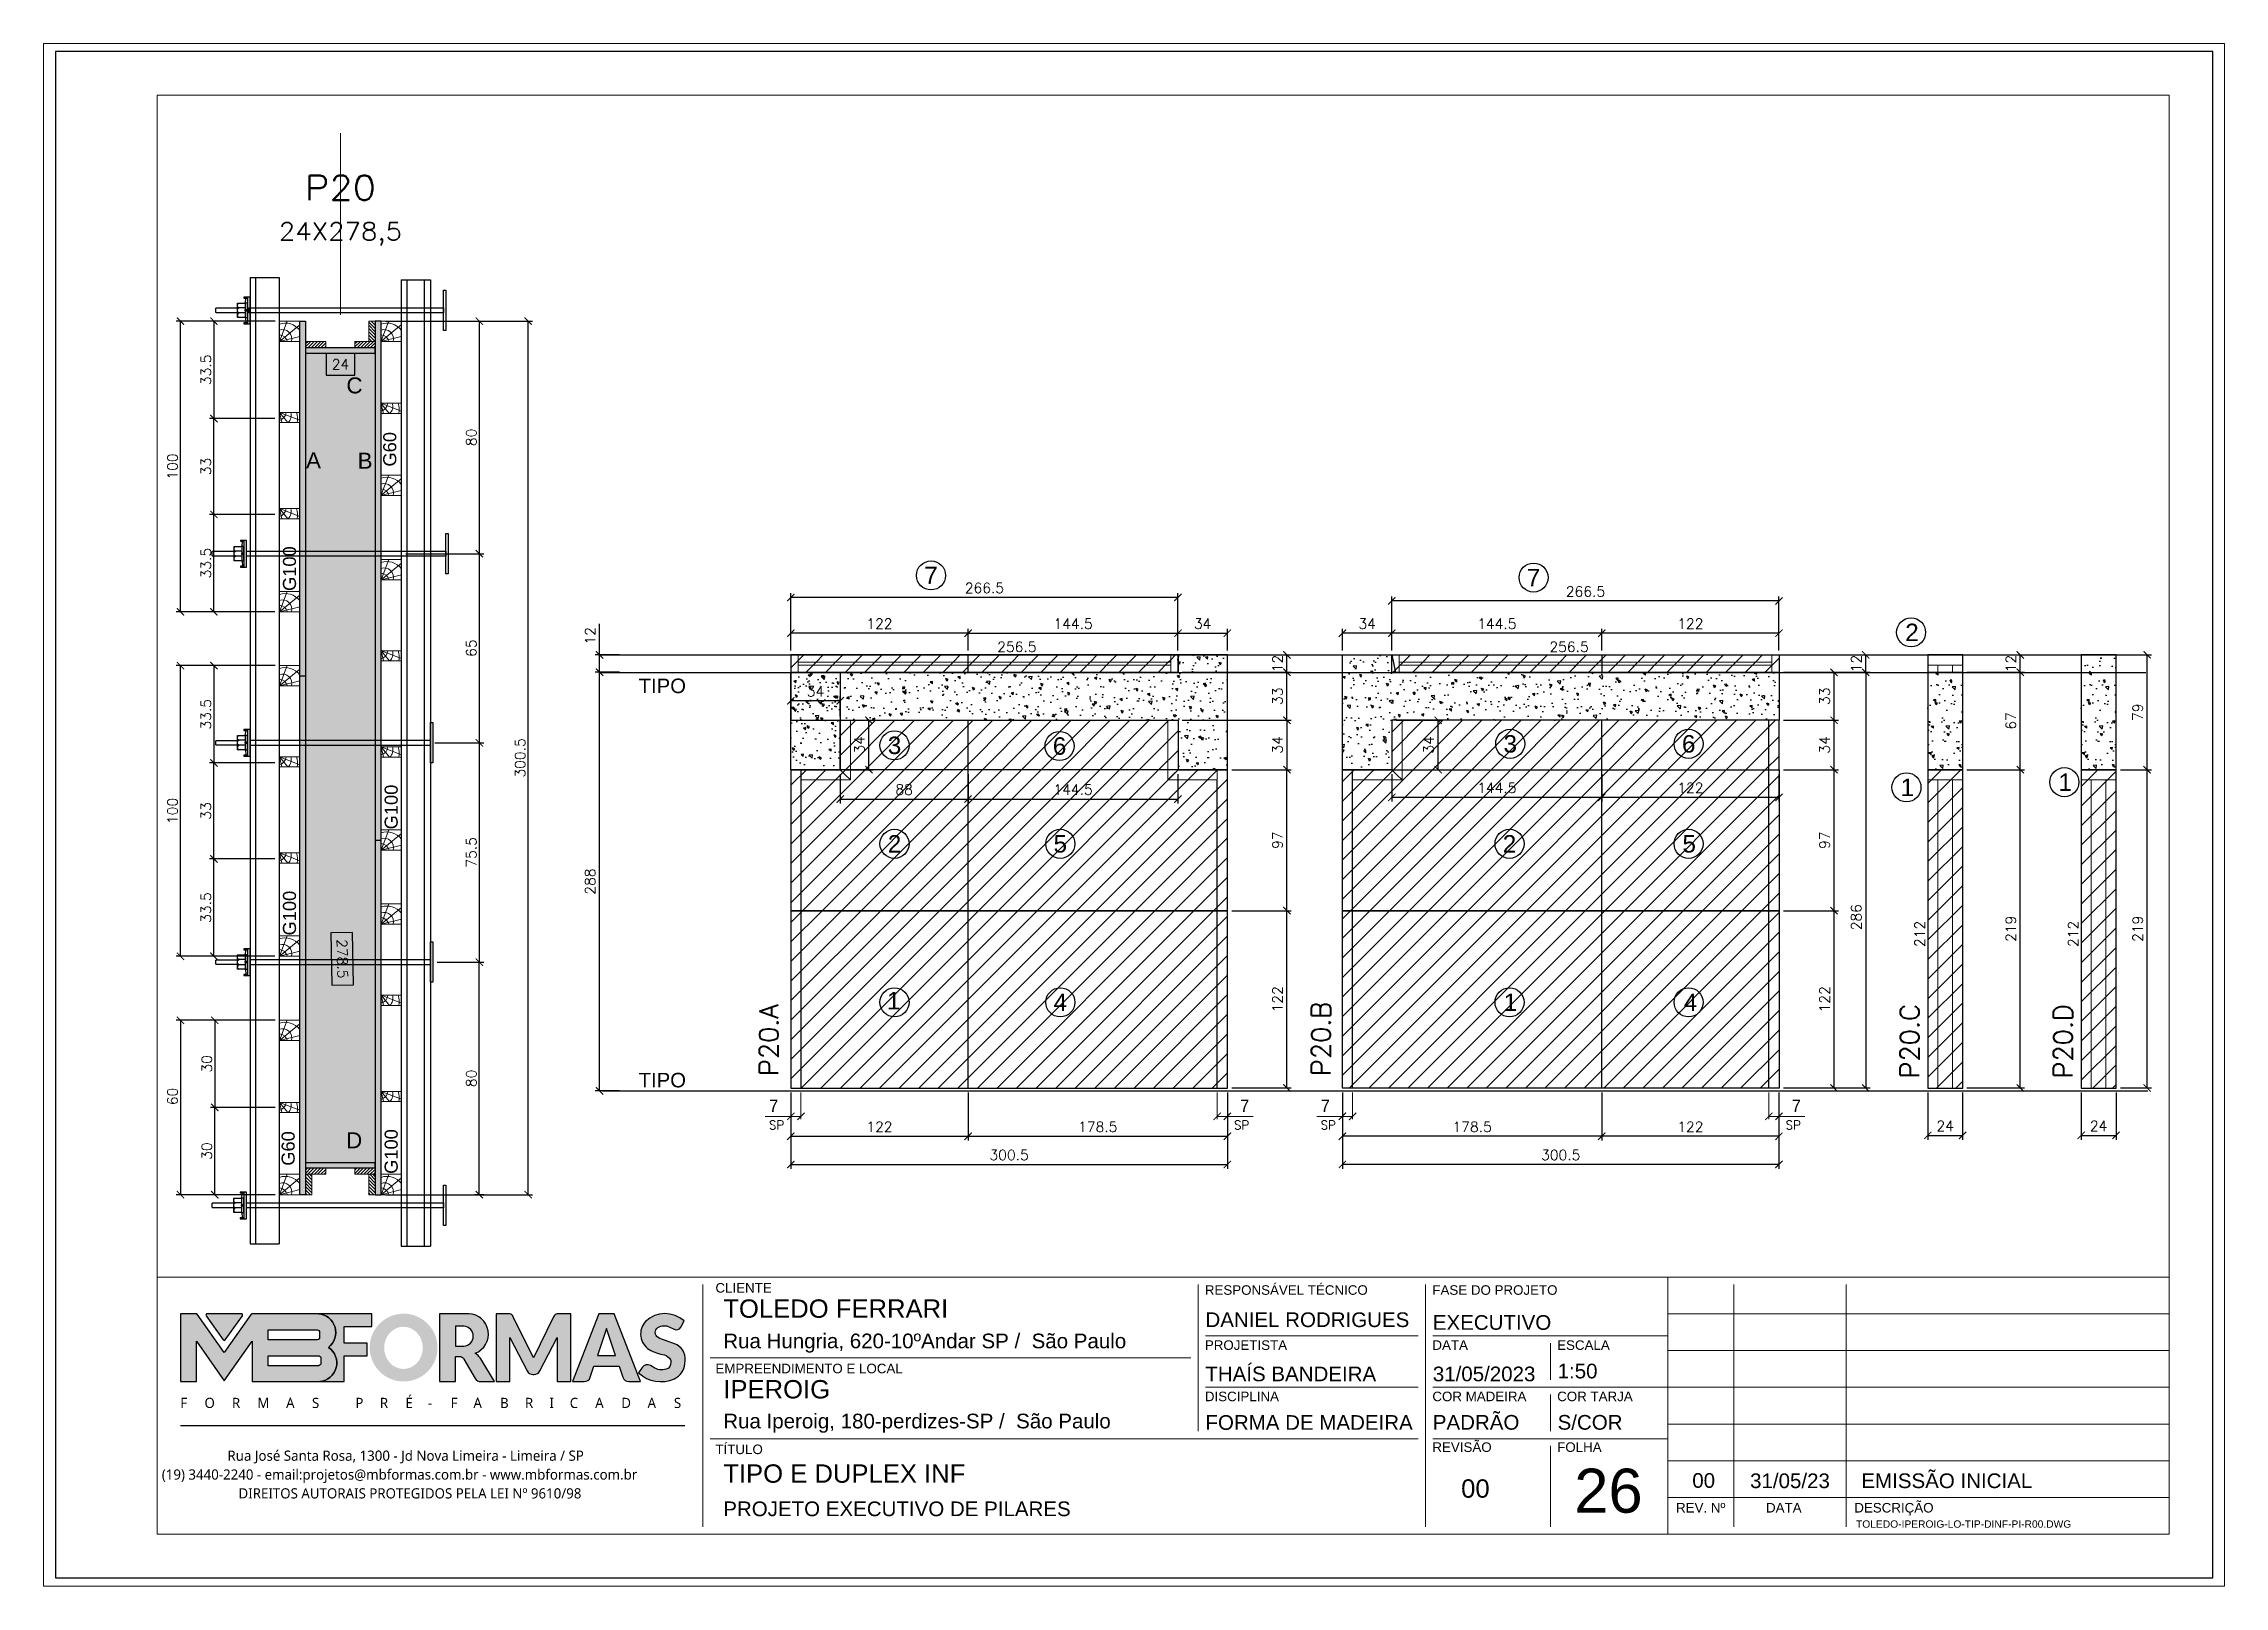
# Paper-space layout '26' of a CAD drawing. Extents: x 399.1 to 428.8, y 284.8 to 305.8.
# The model-space entities are those that its viewports show. They can reach past a viewport. Long polylines and large blocks are cut down to what shows.
import ezdxf
from ezdxf.enums import TextEntityAlignment as Align

# ---------------------------------------------------------------- set-up
doc = ezdxf.new("R2010")
doc.units = 0
doc.header["$PDMODE"] = 2
doc.header["$PDSIZE"] = 10
for name, pattern in [('CABLIN', [0.35, 0.25, -0.1]), ('DIVIDE2', [0.625, 0.25, -0.125, 0, -0.125, 0, -0.125]), ('HIDDEN', [9.525, 6.35, -3.175])]:
    doc.linetypes.add(name, pattern=pattern)
doc.layers.get('0').update_dxf_attribs({"lineweight": 13})
doc.layers.get('Defpoints').update_dxf_attribs({"lineweight": 13})
for name, color, linetype in [('Barra de Ancoragem', 20, 'Continuous'), ('CHAPA', 1, 'Continuous'), ('Concreto', 250, 'HIDDEN'), ('Cota', 4, 'Continuous'), ('Cota Sarrafo', 180, 'Continuous'), ('Cota Seção (2x)', 4, 'Continuous'), ('Hachura', 252, 'CABLIN'), ('MB Logo', 254, 'Continuous'), ('MEIO_PONT', 93, 'Continuous'), ('Nível', 160, 'Continuous'), ('Painéis', 30, 'Continuous'), ('Perfil Metálico', 224, 'Continuous'), ('Reaproveitamento', 252, 'Continuous'), ('Romaneio', 10, 'Continuous'), ('Sarrafo de Pressão', 42, 'HIDDEN'), ('Texto de Titulo', 7, 'Continuous'), ('Texto Nível', 251, 'Continuous'), ('Texto Qtd Sarr', 242, 'Continuous'), ('TEXTO_GERAL', 7, 'Continuous')]:
    doc.layers.add(name, color=color, linetype=linetype)
for name, color, linetype, lineweight in [('cotas', 4, 'Continuous', 13), ('FOLHA MB', 7, 'Continuous', 13), ('Madeira', 100, 'Continuous', 13), ('N° FOLHA', 5, 'Continuous', 13), ('sarrafo', 93, 'Continuous', 13), ('Texto Seção', 7, 'Continuous', 15)]:
    doc.layers.add(name, color=color, linetype=linetype, lineweight=lineweight)
doc.layers.add('Laje_Perimetro', color=7, linetype='Continuous', plot=False)
doc.layers.add('VIEW', color=252, linetype='Continuous', lineweight=13, plot=False)
doc.styles.add('ARIAL', font='arial.ttf', dxfattribs={"oblique": 15, "height": 25})
doc.styles.add('MB_C01', font='arial.ttf', dxfattribs={"height": 1.3})
doc.styles.add('MB_C02', font='arial.ttf', dxfattribs={"height": 2})
doc.styles.add('MB_C03', font='arial.ttf', dxfattribs={"height": 2.5})
doc.styles.add('MB_C04', font='arial.ttf', dxfattribs={"height": 6})
doc.styles.add('MtXpl_Lucida_Sans_Un', font='l_10646.ttf')
doc.styles.add('REGUA-120', font='ROMANS.shx', dxfattribs={"height": 15})
doc.styles.add('ROMANS', font='romans.shx')
doc.styles.add('ROMAS860', font='ROMAS860.SHX')
doc.styles.add('SANSSERIF', font='sas_____.pfb')
doc.dimstyles.new('Cota Paínel', dxfattribs={"dimtxt": 7, "dimasz": 5, "dimexe": 3, "dimexo": 3, "dimgap": 3, "dimtad": 1, "dimdec": 1, "dimzin": 12, "dimdsep": 46, "dimtxsty": 'ROMANS', "dimblk": 'ARCHTICK', "dimcen": 0, "dimclrd": 4, "dimclre": 4, "dimclrt": 1, "dimadec": 1, "dimazin": 3, "dimtfac": 1, "dimtdec": 1, "dimtmove": 0, "dimatfit": 3, "dimldrblk": 'OBLIQUE', "dimfxl": 0, "dimtolj": 1, "dimtzin": 12, "dimarcsym": 0})
doc.dimstyles.new('COTA SECAO', dxfattribs={"dimtxt": 7, "dimasz": 5, "dimexe": 3, "dimexo": 3, "dimgap": 2, "dimtad": 3, "dimdec": 1, "dimlfac": 0.5, "dimzin": 12, "dimdsep": 46, "dimtxsty": 'ROMANS', "dimblk": 'ARCHTICK', "dimcen": 0, "dimclrd": 4, "dimclre": 4, "dimclrt": 1, "dimadec": 1, "dimazin": 3, "dimtfac": 1, "dimtdec": 1, "dimtmove": 0, "dimatfit": 3, "dimldrblk": 'OBLIQUE', "dimfxl": 0, "dimtolj": 1, "dimtzin": 12, "dimarcsym": 0})
doc.dimstyles.new('cotas', dxfattribs={"dimtxt": 8.5, "dimasz": 5, "dimexe": 2, "dimexo": 3, "dimgap": 3, "dimtad": 1, "dimdec": 1, "dimzin": 9, "dimdsep": 46, "dimtxsty": 'ROMAS860', "dimblk": 'ARCHTICK', "dimcen": 0, "dimclrd": 4, "dimclre": 4, "dimclrt": 1, "dimadec": 0, "dimazin": 2, "dimtfac": 1, "dimtdec": 1, "dimtix": 1, "dimtmove": 0, "dimatfit": 2, "dimldrblk": 'OBLIQUE', "dimfxl": 0, "dimtolj": 1, "dimtzin": 0, "dimlwd": 13, "dimlwe": 13, "dimarcsym": 0})
doc.dimstyles.new('PAINEL', dxfattribs={"dimtxt": 7, "dimasz": 5, "dimexe": 3, "dimexo": 3, "dimgap": 3, "dimtad": 1, "dimdec": 1, "dimzin": 12, "dimdsep": 46, "dimtxsty": 'ROMANS', "dimblk": 'ARCHTICK', "dimcen": 0, "dimclrd": 4, "dimclre": 4, "dimclrt": 1, "dimadec": 1, "dimazin": 3, "dimtfac": 1, "dimtdec": 1, "dimtmove": 0, "dimatfit": 3, "dimldrblk": 'OBLIQUE', "dimfxl": 0, "dimtolj": 1, "dimtzin": 12, "dimarcsym": 0})
doc.dimstyles.new('projeto2', dxfattribs={"dimtxt": 7, "dimasz": 5, "dimexe": 1.25, "dimexo": 2.5, "dimgap": 2, "dimtad": 1, "dimdec": 1, "dimdsep": 46, "dimtxsty": 'ROMANS', "dimblk": 'OBLIQUE', "dimcen": 10, "dimdle": 1, "dimse1": 1, "dimse2": 1, "dimsd1": 1, "dimsd2": 1, "dimclrd": 256, "dimclre": 256, "dimclrt": 1, "dimadec": 0, "dimazin": 0, "dimtfac": 1, "dimtdec": 1, "dimtmove": 0, "dimatfit": 3, "dimldrblk": 'OBLIQUE', "dimfxl": 0, "dimlwd": -1, "dimlwe": -1, "dimarcsym": 0})
doc.dimstyles.new('SECÇÃO 2', dxfattribs={"dimtxt": 7, "dimasz": 6, "dimexe": 0.18, "dimexo": 2, "dimgap": -4, "dimtad": 3, "dimdec": 1, "dimlfac": 0.5, "dimzin": 12, "dimdsep": 46, "dimtxsty": 'ROMANS', "dimblk": 'ARCHTICK', "dimcen": 0.09, "dimse1": 1, "dimse2": 1, "dimsd1": 1, "dimsd2": 1, "dimclrd": 180, "dimclre": 5, "dimclrt": 1, "dimadec": 0, "dimazin": 3, "dimtfac": 1, "dimtdec": 1, "dimtofl": 0, "dimtmove": 0, "dimatfit": 3, "dimldrblk": 'ARCHTICK', "dimfxl": 0, "dimtolj": 1, "dimtzin": 0, "dimarcsym": 0})
pattern_1 = [(45, (-11602.353, -20.193), (-6.735192, 6.735192), [])]

psp = doc.layouts.new('26')

msp = doc.modelspace()

# ---------------------------------------------------------------- texts
at = {"layer": 'N° FOLHA', "color": 5, "style": 'MB_C04'}
msp.add_text('26', height=30.3061, dxfattribs=at).set_placement((-16460.91, 1827.003))
at = {"layer": 'Romaneio', "color": 0, "style": 'ARIAL'}
for s, p in [('7', (-16903.715, 2471.846)), ('7', (-16488.948, 2470.354)), ('2', (-16228.459, 2432.656)), ('3', (-16928.801, 2354.942)), ('6', (-16815.208, 2354.48)), ('3', (-16504.948, 2355.973)), ('6', (-16382.149, 2355.973)), ('1', (-16231.644, 2326.025)), ('1', (-16122.952, 2329.606)), ('2', (-16928.801, 2287.187)), ('5', (-16814.677, 2287.187)), ('2', (-16505.493, 2287.187)), ('5', (-16381.814, 2287.187)), ('1', (-16929.368, 2179.266)), ('4', (-16814.677, 2178.16)), ('1', (-16504.871, 2178.16)), ('4', (-16380.954, 2178.16))]:
    msp.add_text(s, height=12, dxfattribs=at).set_placement(p, align=Align.MIDDLE_CENTER)
at = {"layer": 'Texto Nível', "style": 'ARIAL'}
for p in [(-17072.342, 2390.869), (-17072.342, 2119.629)]:
    msp.add_text('TIPO', height=10, dxfattribs=at).set_placement(p, align=Align.RIGHT)
at = {"layer": 'Texto Seção', "color": 0, "linetype": 'Continuous', "style": 'SANSSERIF'}
for p in [(-17345.283, 2461.138), (-17275.283, 2297.126), (-17345.283, 2224.138), (-17275.283, 2060.118)]:
    msp.add_text('G100', height=9, rotation=90, dxfattribs=at).set_placement(p, align=Align.MIDDLE_LEFT)
at = {"layer": 'Texto Seção', "char_height": 13, "width": 285.32988, "rotation": 90, "style": 'REGUA-120'}
for s, insert, attachment_point in [('P20.B', (-16641.732, 2127.394), 1), ('P20.A', (-17008.847, 2127.394), 7), ('P20.C', (-16236.492, 2125.691), 1), ('P20.D', (-16130.951, 2125.691), 1)]:
    msp.add_mtext(s, dxfattribs=dict(at, insert=insert, attachment_point=attachment_point))
at = {"layer": 'Texto Seção', "char_height": 6, "style": 'ROMANS'}
for insert, attachment_point in [((-17004.705, 2090.727), 9), ((-16695.135, 2090.727), 7), ((-16625.01, 2090.727), 9), ((-16315.44, 2090.727), 7)]:
    msp.add_mtext('SP', dxfattribs=dict(at, insert=insert, attachment_point=attachment_point))
at = {"layer": 'TEXTO_GERAL', "style": 'ARIAL'}
for s, p in [('C', (-17300.524, 2602.569)), ('A', (-17328.747, 2551.034)), ('B', (-17293.22, 2550.772)), ('D', (-17300.733, 2083.214))]:
    msp.add_text(s, height=11, dxfattribs=at).set_placement(p, align=Align.MIDDLE_CENTER)
at = {"layer": 'TEXTO_GERAL', "color": 0, "linetype": 'Continuous', "style": 'SANSSERIF'}
for p in [(-17276.268, 2546.748), (-17346.2, 2065.728)]:
    msp.add_text('G60', height=9, rotation=90, dxfattribs=at).set_placement(p, align=Align.MIDDLE_LEFT)

# ---------------------------------------------------------------- blocks, each defined once
blk = doc.blocks.new('MB-NOVO')
at = {"layer": 'MB Logo', "linetype": 'Continuous'}
h = blk.add_hatch(color=256, dxfattribs=at)
h.dxf.hatch_style = 1
h.set_gradient(color1=(242, 132, 69), color2=(247, 180, 141), rotation=90, tint=1)
h.paths.add_polyline_path([(-18529.6, 10980.8), (-18475.7, 10980.8, 0.706757), (-18468.7, 11008, 0.681802), (-18476.7, 11034.9), (-18529.4, 11034.9, 0.243712), (-18530.2, 11034.5), (-18551.7, 11003.9), (-18573.3, 11034.5, 0.243712), (-18574.1, 11034.9), (-18586.5, 11034.9), (-18586.5, 10980.8), (-18573.9, 10980.8), (-18573.9, 11012.9), (-18551.7, 10981.5), (-18529.6, 11012.9)])
h.paths.add_polyline_path([(-18516.8, 11014.1), (-18516.8, 11022), (-18477.8, 11022, -0.414214), (-18475.8, 11020), (-18475.8, 11016.1, -0.414214), (-18477.8, 11014.1)], flags=16)
h.paths.add_polyline_path([(-18516.8, 11001.4), (-18476.8, 11001.4, -0.414214), (-18474.8, 10999.4), (-18474.8, 10995.5, -0.414214), (-18476.8, 10993.5), (-18516.8, 10993.5)], flags=16)
at = {"layer": 'MB Logo', "true_color": 0x262626}
h = blk.add_hatch(color=250, dxfattribs=at)
h.dxf.hatch_style = 1
h.paths.add_polyline_path([(-18537.3, 11033.3, 0.60809), (-18538.1, 11034.9), (-18565.3, 11034.9, 0.60809), (-18566.1, 11033.3), (-18552.5, 11014, 0.518202), (-18550.9, 11014)])
h = blk.add_hatch(color=250, dxfattribs=at)
h.dxf.hatch_style = 1
h.paths.add_polyline_path([(-18456.2, 11011.3), (-18456.2, 11024.6), (-18434.2, 11024.6), (-18434.2, 11034.9), (-18476.7, 11034.9, -0.681802), (-18468.7, 11008, -0.706757), (-18475.7, 10980.8), (-18456.2, 10980.8), (-18456.2, 11001.4), (-18437.8, 11001.4), (-18437.8, 11011.3)])
h = blk.add_hatch(color=250, dxfattribs=at)
h.dxf.hatch_style = 1
h.paths.add_polyline_path([(-18435.9, 11007.9, 1), (-18381.9, 11007.9, 1)])
edge = h.paths.add_edge_path(flags=16)
edge.add_ellipse((-18409, 11007.7), major_axis=(0, 16.8), ratio=0.916255, start_angle=0, end_angle=360)
h = blk.add_hatch(color=250, dxfattribs=at)
h.dxf.hatch_style = 1
h.paths.add_polyline_path([(-18357, 11034.9), (-18380.2, 11034.9), (-18380.2, 10980.8), (-18367.6, 10980.8), (-18367.6, 11000.7), (-18363.4, 11000.7, -0.195765), (-18360.9, 10998.9), (-18351.8, 10983.2, 0.261385), (-18347.5, 10980.8), (-18336.4, 10980.8), (-18347.5, 10999, 0.082429), (-18349.6, 11001.5), (-18351.9, 11003.4, 0.81838)])
h.paths.add_polyline_path([(-18360.8, 11009), (-18367.6, 11009), (-18367.6, 11025), (-18360.8, 11025, -0.92578)], flags=16)
h = blk.add_hatch(color=250, dxfattribs=at)
h.dxf.hatch_style = 1
h.paths.add_polyline_path([(-18286.6, 11015.9), (-18286.6, 10980.8), (-18275.8, 10980.8), (-18275.8, 11034.9), (-18286.6, 11034.9, 0.216647), (-18289.4, 11032.4), (-18305.5, 10999.8), (-18321.6, 11032.7, 0.199908), (-18324.3, 11034.9), (-18335.2, 11034.9), (-18335.2, 10980.8), (-18324.3, 10980.8), (-18324.3, 11015.9), (-18310.4, 10989.3, 0.279644), (-18306, 10986.6, 0.340986), (-18300.5, 10989.3)])
h = blk.add_hatch(color=250, dxfattribs=at)
h.dxf.hatch_style = 1
h.paths.add_polyline_path([(-18274.4, 10980.8), (-18265, 10980.8, 0.322517), (-18260.2, 10984.3), (-18257.3, 10993), (-18237.2, 10993), (-18234.3, 10984.3, 0.322517), (-18229.5, 10980.8), (-18220.3, 10980.8), (-18241.2, 11034.9), (-18253.4, 11034.9)])
h.paths.add_polyline_path([(-18254.4, 11001.6), (-18247.3, 11023), (-18240.1, 11001.6)], flags=16)
h = blk.add_hatch(color=250, dxfattribs=at)
h.dxf.hatch_style = 1
h.paths.add_polyline_path([(-18206, 11024, -0.247671), (-18196.9, 11024.3), (-18193.5, 11022.5, 0.40799), (-18188.2, 11024.1), (-18185.4, 11029.1, 0.392837), (-18216.2, 11028.7, 0.467779), (-18213.3, 11006.3, 0.077523), (-18201.2, 11002.1, -0.214206), (-18196.1, 10997.9, -0.284295), (-18198.2, 10991.4, -0.26924), (-18208.8, 10991.6), (-18212.2, 10993.6, 0.407727), (-18219, 10992.1), (-18221.8, 10987.7, 0.296878), (-18193.2, 10983.1, 0.272251), (-18184.9, 10995.3), (-18184.6, 10997.9, 0.348906), (-18193.7, 11011.2), (-18200.4, 11013.5, -0.045018), (-18205.8, 11015.7, -0.618284)])
at = {"layer": 'MB Logo', "linetype": 'Continuous'}
blk.add_line((-18586.5, 10945.9), (-18184.8, 10945.9), dxfattribs=at)
at = {"layer": 'MB Logo', "color": 23, "linetype": 'Continuous', "true_color": 0xf28445}
for points in [[(-18573.3, 11034.5, 0.243712), (-18574.1, 11034.9), (-18586.5, 11034.9), (-18586.5, 10980.8), (-18573.9, 10980.8), (-18573.9, 11012.9), (-18551.7, 10981.5), (-18529.6, 11012.9), (-18529.6, 10980.8), (-18475.7, 10980.8, 0.706757), (-18468.7, 11008, 0.681802), (-18476.7, 11034.9), (-18529.4, 11034.9, 0.243712), (-18530.2, 11034.5), (-18551.7, 11003.9)], [(-18516.8, 11022), (-18477.8, 11022, -0.414214), (-18475.8, 11020), (-18475.8, 11016.1, -0.414214), (-18477.8, 11014.1), (-18516.8, 11014.1)], [(-18516.8, 11001.4), (-18476.8, 11001.4, -0.414214), (-18474.8, 10999.4), (-18474.8, 10995.5, -0.414214), (-18476.8, 10993.5), (-18516.8, 10993.5)]]:
    blk.add_lwpolyline(points, format="xyb", close=True, dxfattribs=at)
at = {"layer": 'MB Logo', "color": 250, "true_color": 0x262626}
for points in [[(-18537.3, 11033.3, 0.60809), (-18538.1, 11034.9), (-18565.3, 11034.9, 0.60809), (-18566.1, 11033.3), (-18552.5, 11014, 0.518202), (-18550.9, 11014)], [(-18437.8, 11011.3), (-18456.2, 11011.3), (-18456.2, 11024.6), (-18434.2, 11024.6), (-18434.2, 11034.9), (-18476.7, 11034.9, -0.681802), (-18468.7, 11008, -0.706757), (-18475.7, 10980.8), (-18456.2, 10980.8), (-18456.2, 11001.4), (-18437.8, 11001.4)], [(-18347.5, 10980.8), (-18336.4, 10980.8), (-18347.5, 10999, 0.082429), (-18349.6, 11001.5), (-18351.9, 11003.4, 0.81838), (-18357, 11034.9), (-18380.2, 11034.9), (-18380.2, 10980.8), (-18367.6, 10980.8), (-18367.6, 11000.7), (-18363.4, 11000.7, -0.209789), (-18360.8, 10998.7), (-18351.8, 10983.2, 0.261385)], [(-18286.6, 11015.9), (-18286.6, 10980.8), (-18275.8, 10980.8), (-18275.8, 11034.9), (-18286.6, 11034.9, 0.216647), (-18289.4, 11032.4), (-18305.5, 10999.8), (-18321.5, 11032.4, 0.216647), (-18324.3, 11034.9), (-18335.2, 11034.9), (-18335.2, 10980.8), (-18324.3, 10980.8), (-18324.3, 11015.9), (-18310.4, 10989.3, 0.279644), (-18306, 10986.6), (-18304.9, 10986.6, 0.279644), (-18300.5, 10989.3)], [(-18265, 10980.8, 0.322517), (-18260.2, 10984.3), (-18257.3, 10993), (-18237.2, 10993), (-18234.3, 10984.3, 0.322517), (-18229.5, 10980.8), (-18220.3, 10980.8), (-18241.2, 11034.9), (-18253.4, 11034.9), (-18274.4, 10980.8)], [(-18206.2, 11015.9, -0.549626), (-18206.4, 11023.8, -0.258723), (-18196.9, 11024.3), (-18193.5, 11022.5, 0.40799), (-18188.2, 11024.1), (-18185.4, 11029.1, 0.392837), (-18216.2, 11028.7, 0.467779), (-18213.3, 11006.3, 0.077523), (-18201.2, 11002.1, -0.203897), (-18196.3, 10998.2), (-18196.1, 10997.8, -0.267611), (-18198, 10991.6), (-18198.5, 10991.3, -0.261145), (-18208.8, 10991.6), (-18212.2, 10993.6, 0.407727), (-18219, 10992.1), (-18221.8, 10987.7, 0.296878), (-18193.2, 10983.1, 0.265963), (-18184.9, 10994.9), (-18184.7, 10997.6, 0.340466), (-18193.1, 11011), (-18200.4, 11013.5, -0.049298)], [(-18367.6, 11009), (-18360.8, 11009, 0.92578), (-18360.8, 11025), (-18367.6, 11025)]]:
    blk.add_lwpolyline(points, format="xyb", close=True, dxfattribs=at)
blk.add_lwpolyline([(-18247.3, 11023), (-18254.4, 11001.6), (-18240.1, 11001.6)], close=True, dxfattribs=at)
at = {"layer": 'MB Logo', "color": 250, "true_color": 0x262626, "style": 'MtXpl_Lucida_Sans_Un'}
for s, height, p in [('F', 8.12, (-18586.8, 10959.8)), ('O', 8.12, (-18567.5, 10959.8)), ('R', 8.12, (-18545.6, 10959.8)), ('M', 8.12, (-18525.4, 10959.8)), ('A', 8.12, (-18502.5, 10959.8)), ('S', 8.12, (-18481.9, 10959.8)), ('P', 8.12, (-18447.3, 10959.8)), ('R', 8.12, (-18427.8, 10959.8)), ('É', 8.12, (-18407.5, 10959.8)), ('-', 8.12, (-18389.6, 10959.8)), ('F', 8.12, (-18371.4, 10959.8)), ('A', 8.12, (-18353.3, 10959.8)), ('B', 8.12, (-18332.1, 10959.8)), ('R', 8.12, (-18312.2, 10959.8)), ('I', 8.12, (-18292.7, 10959.8)), ('C', 8.12, (-18276.6, 10959.8)), ('A', 8.12, (-18256.3, 10959.8)), ('D', 8.12, (-18235.5, 10959.8)), ('A', 8.12, (-18214.6, 10959.8)), ('S', 8.12, (-18193.6, 10959.8)), ('DIREITOS AUTORAIS PROTEGIDOS PELA LEI Nº 9610/98', 8.122, (-18540.4, 10887.8))]:
    blk.add_text(s, height=height, dxfattribs=at).set_placement(p)
at = {"layer": 'MB Logo', "style": 'MtXpl_Lucida_Sans_Un'}
for s, p in [('Rua José Santa Rosa, 1300 - Jd Nova Limeira - Limeira / SP', (-18549.2, 10917.8)), ('(19) 3440-2240 - email:projetos@mbformas.com.br - www.mbformas.com.br', (-18601.5, 10902.8))]:
    blk.add_text(s, height=8.122, dxfattribs=at).set_placement(p)
blk = doc.blocks.new('A$C169d8357')
at = {"layer": 'FOLHA MB', "color": 1}
for p, q in [((1109.8, 356.7), (70, 356.7)), ((445.6, 351.7), (445.6, 185)), ((786.6, 351.7), (786.6, 250.7)), ((943.1, 351.7), (943.1, 185)), ((1109.8, 356.7), (1109.8, 179.9)), ((1455, 356.7), (1109.8, 356.7)), ((1155.3, 185), (1155.3, 351.7)), ((1232.6, 351.7), (1232.6, 185)), ((1455, 331.5), (1109.8, 331.5)), ((938.1, 316.3), (791.6, 316.3)), ((1109.8, 316.3), (948.2, 316.3)), ((781.5, 301.2), (450.7, 301.2)), ((1029, 311.3), (1029, 286)), ((1455, 306.2), (1109.8, 306.2)), ((938.1, 281), (791.6, 281)), ((1109.8, 281), (948.2, 281)), ((1029, 275.9), (1029, 250.7)), ((1455, 281), (1109.8, 281)), ((1455, 255.7), (1109.8, 255.7)), ((938.1, 245.6), (450.7, 245.6)), ((1109.8, 245.6), (948.2, 245.6)), ((1029, 240.6), (1029, 185)), ((1455, 230.4), (1109.8, 230.4)), ((1455, 205.2), (1109.8, 205.2))]:
    blk.add_line(p, q, dxfattribs=at)
for points in [[(0, 1199.9), (0, 149.9), (1485, 149.9), (1485, 1199.9)], [(70, 1169.9), (70, 179.9), (1455, 179.9), (1455, 1169.9)]]:
    blk.add_lwpolyline(points, close=True, dxfattribs=at)
at = {"layer": 'MB Logo', "xscale": 0.8642040370897565, "yscale": 0.8642040370897565, "zscale": 0.8642040370897565}
blk.add_blockref('MB-NOVO', (16148.7, -9204.8), dxfattribs=at)
at = {"layer": 'FOLHA MB', "color": 6}
for s, height, style, p in [('CLIENTE', 6.57, 'MB_C01', (454.3, 346.1)), ('RESPONSÁVEL TÉCNICO', 6.566, 'MB_C01', (791.2, 344.6)), ('FASE DO PROJETO', 6.566, 'MB_C01', (947.8, 344.6)), ('Rua Hungria, 620-10ºAndar SP /  São Paulo', 10.102, 'MB_C02', (459.7, 307.8)), ('PROJETISTA', 6.57, 'MB_C01', (791.2, 306.7)), ('DATA', 6.57, 'MB_C01', (947.8, 306.7)), ('ESCALA', 6.57, 'MB_C01', (1033.7, 306.7)), ('EMPREENDIMENTO E LOCAL', 6.566, 'MB_C01', (454.3, 290.6)), ('DISCIPLINA', 6.57, 'MB_C01', (791.2, 271.4)), ('COR MADEIRA', 6.566, 'MB_C01', (947.8, 271.4)), ('COR TARJA', 6.57, 'MB_C01', (1033.7, 271.4)), ('Rua Iperoig, 180-perdizes-SP /  São Paulo', 10.102, 'MB_C02', (459.7, 252.7)), ('TÍTULO', 6.57, 'MB_C01', (454.3, 235)), ('REVISÃO', 6.57, 'MB_C01', (947.8, 236.5)), ('FOLHA', 6.57, 'MB_C01', (1033.7, 236.5)), ('PROJETO EXECUTIVO DE PILARES', 10.102, 'MB_C02', (459.7, 192.3))]:
    blk.add_text(s, height=height, dxfattribs=dict(at, style=style)).set_placement(p)
at = {"layer": 'FOLHA MB', "color": 5}
for s, height, style, p in [('TOLEDO FERRARI', 12.628, 'MB_C03', (459.7, 328.8)), ('DANIEL RODRIGUES', 10.102, 'MB_C02', (791.6, 322.4)), ('EXECUTIVO', 10.1, 'MB_C02', (948.1, 320.5)), ('IPEROIG', 12.63, 'MB_C03', (459.7, 273.3)), ('THAÍS BANDEIRA', 10.102, 'MB_C02', (791.5, 285.1)), ('31/05/2023', 10.1, 'MB_C02', (948.1, 285.1)), ('1:50', 10.1, 'MB_C02', (1034, 287.1)), ('FORMA DE MADEIRA', 10.102, 'MB_C02', (791.6, 251.7)), ('PADRÃO', 10.1, 'MB_C02', (948.1, 251.8)), ('S/COR', 10.1, 'MB_C02', (1034, 251.8)), ('TIPO E DUPLEX INF', 12.628, 'MB_C03', (459.7, 215.3)), ('00', 12.63, 'MB_C03', (967.6, 205)), ('00', 10.1, 'MB_C02', (1126.7, 211.8)), ('31/05/23', 10.1, 'MB_C02', (1166.5, 211.6)), ('EMISSÃO INICIAL', 10.102, 'MB_C02', (1243.1, 211.6))]:
    blk.add_text(s, height=height, dxfattribs=dict(at, style=style)).set_placement(p)
at = {"layer": 'FOLHA MB', "color": 6, "style": 'MB_C01'}
for s, p in [('REV. Nº', (1132.5, 198.1)), ('DATA', (1189.7, 198.1)), ('DESCRIÇÃO', (1265.5, 198.1))]:
    blk.add_text(s, height=6.57, dxfattribs=at).set_placement(p, align=Align.MIDDLE_CENTER)
at = {"layer": 'FOLHA MB', "insert": (1239.4, 189.4), "char_height": 5.051, "width": 210.818, "attachment_point": 1, "style": 'MB_C04'}
blk.add_mtext('TOLEDO-IPEROIG-LO-TIP-DINF-PI-R00.DWG', dxfattribs=at)
blk = doc.blocks.new('titulo1')
at = {"layer": 'Defpoints', "color": 252, "linetype": 'HIDDEN', "ltscale": 2}
blk.add_line((0, 0), (0, 125), dxfattribs=at)
at = {"layer": 'Defpoints', "style": 'ROMANS', "oblique": 15}
blk.add_attdef('FOLHA', text='', height=10, dxfattribs=at).set_placement((0, 15.6), align=Align.MIDDLE_CENTER)
at = {"layer": 'Texto Qtd Sarr', "color": 3, "style": 'ROMANS', "oblique": 15}
for tag, height, p in [('TITULO', 17, (0, 71.4)), ('SEÇÃO', 12, (0, 41.5))]:
    blk.add_attdef(tag, text='', height=height, dxfattribs=at).set_placement(p, align=Align.MIDDLE_CENTER)
blk = doc.blocks.new('_ArchTick')
at = {"color": 0, "linetype": 'ByBlock', "const_width": 0.15}
blk.add_lwpolyline([(-0.5, -0.5), (0.5, 0.5)], dxfattribs=at)
blk = doc.blocks.new('*D4209')
at = {"layer": 'cotas', "color": 4, "lineweight": -2, "transparency": 16777216}
for p, q in [((-17000.2, 2116.2), (-17000.2, 2083)), ((-16878.2, 2116.2), (-16878.2, 2083)), ((-17000.2, 2086), (-16878.2, 2086))]:
    blk.add_line(p, q, dxfattribs=at)
at = {"layer": 'Defpoints', "color": 0, "transparency": 16777216}
for p in [(-17000.2, 2119.2), (-16878.2, 2119.2), (-16878.2, 2086)]:
    blk.add_point(p, dxfattribs=at)
at = {"layer": 'cotas', "color": 4, "lineweight": -2, "transparency": 16777216, "xscale": 5, "yscale": 5, "zscale": 5, "rotation": 180}
blk.add_blockref('_ArchTick', (-17000.2, 2086), dxfattribs=at)
at = {"layer": 'cotas', "color": 4, "lineweight": -2, "transparency": 16777216, "xscale": 5, "yscale": 5, "zscale": 5}
blk.add_blockref('_ArchTick', (-16878.2, 2086), dxfattribs=at)
at = {"layer": 'cotas', "color": 1, "transparency": 16777216, "insert": (-16939.2, 2092.5), "char_height": 7, "attachment_point": 5, "style": 'ROMANS'}
blk.add_mtext('\\A1;122', dxfattribs=at)
blk = doc.blocks.new('_OBLIQUE')
at = {"color": 0, "linetype": 'ByBlock', "lineweight": -2}
for p, q in [((0, 0), (-1, 0)), ((-0.5, -0.5), (0.5, 0.5))]:
    blk.add_line(p, q, dxfattribs=at)
blk = doc.blocks.new('*D4210')
at = {"layer": 'cotas', "color": 4, "lineweight": -2, "transparency": 16777216}
for p, q in [((-16878.2, 2116.2), (-16878.2, 2083)), ((-16699.7, 2116.2), (-16699.7, 2083)), ((-16878.2, 2086), (-16699.7, 2086))]:
    blk.add_line(p, q, dxfattribs=at)
at = {"layer": 'Defpoints', "color": 0, "transparency": 16777216}
for p in [(-16878.2, 2119.2), (-16699.7, 2119.2), (-16699.7, 2086)]:
    blk.add_point(p, dxfattribs=at)
at = {"layer": 'cotas', "color": 4, "lineweight": -2, "transparency": 16777216, "xscale": 5, "yscale": 5, "zscale": 5, "rotation": 180}
blk.add_blockref('_ArchTick', (-16878.2, 2086), dxfattribs=at)
at = {"layer": 'cotas', "color": 4, "lineweight": -2, "transparency": 16777216, "xscale": 5, "yscale": 5, "zscale": 5}
blk.add_blockref('_ArchTick', (-16699.7, 2086), dxfattribs=at)
at = {"layer": 'cotas', "color": 1, "transparency": 16777216, "insert": (-16788.9, 2092.5), "char_height": 7, "attachment_point": 5, "style": 'ROMANS'}
blk.add_mtext('\\A1;178.5', dxfattribs=at)
blk = doc.blocks.new('*D4211')
at = {"layer": 'cotas', "color": 4, "lineweight": -2, "transparency": 16777216}
for p, q in [((-17000.2, 2116.2), (-17000.2, 2063.6)), ((-16699.7, 2116.2), (-16699.7, 2063.6)), ((-17000.2, 2066.6), (-16699.7, 2066.6))]:
    blk.add_line(p, q, dxfattribs=at)
at = {"layer": 'Defpoints', "color": 0, "transparency": 16777216}
for p in [(-17000.2, 2119.2), (-16699.7, 2119.2), (-16699.7, 2066.6)]:
    blk.add_point(p, dxfattribs=at)
at = {"layer": 'cotas', "color": 4, "lineweight": -2, "transparency": 16777216, "xscale": 5, "yscale": 5, "zscale": 5, "rotation": 180}
blk.add_blockref('_ArchTick', (-17000.2, 2066.6), dxfattribs=at)
at = {"layer": 'cotas', "color": 4, "lineweight": -2, "transparency": 16777216, "xscale": 5, "yscale": 5, "zscale": 5}
blk.add_blockref('_ArchTick', (-16699.7, 2066.6), dxfattribs=at)
at = {"layer": 'cotas', "color": 1, "transparency": 16777216, "insert": (-16849.9, 2073.1), "char_height": 7, "attachment_point": 5, "style": 'ROMANS'}
blk.add_mtext('\\A1;300.5', dxfattribs=at)
blk = doc.blocks.new('*D4212')
at = {"layer": 'Cota', "color": 4, "lineweight": 13, "transparency": 16777216}
for p, q in [((-16706.7, 2116.2), (-16706.7, 2097.7)), ((-16699.7, 2116.2), (-16699.7, 2097.7)), ((-16706.7, 2099.7), (-16699.7, 2099.7)), ((-16699.7, 2099.7), (-16682, 2099.7))]:
    blk.add_line(p, q, dxfattribs=at)
at = {"layer": 'Defpoints', "color": 0, "transparency": 16777216}
for p in [(-16706.7, 2119.2), (-16699.7, 2119.2), (-16699.7, 2099.7)]:
    blk.add_point(p, dxfattribs=at)
at = {"layer": 'Cota', "color": 4, "lineweight": 13, "transparency": 16777216, "xscale": 5, "yscale": 5, "zscale": 5, "rotation": 180}
blk.add_blockref('_ArchTick', (-16706.7, 2099.7), dxfattribs=at)
at = {"layer": 'Cota', "color": 4, "lineweight": 13, "transparency": 16777216, "xscale": 5, "yscale": 5, "zscale": 5}
blk.add_blockref('_ArchTick', (-16699.7, 2099.7), dxfattribs=at)
at = {"layer": 'Cota', "color": 1, "transparency": 16777216, "insert": (-16687.8, 2106.9), "char_height": 8.5, "attachment_point": 5, "style": 'ROMAS860'}
blk.add_mtext('\\A1;7', dxfattribs=at)
blk = doc.blocks.new('*D4213')
at = {"layer": 'Cota', "color": 4, "lineweight": 13, "transparency": 16777216}
for p, q in [((-17000.2, 2116.2), (-17000.2, 2097.7)), ((-16993.2, 2116.2), (-16993.2, 2097.7)), ((-17000.2, 2099.7), (-17017.8, 2099.7)), ((-16993.2, 2099.7), (-17000.2, 2099.7))]:
    blk.add_line(p, q, dxfattribs=at)
at = {"layer": 'Defpoints', "color": 0, "transparency": 16777216}
for p in [(-17000.2, 2119.2), (-16993.2, 2119.2), (-17000.2, 2099.7)]:
    blk.add_point(p, dxfattribs=at)
at = {"layer": 'Cota', "color": 4, "lineweight": 13, "transparency": 16777216, "xscale": 5, "yscale": 5, "zscale": 5, "rotation": 180}
blk.add_blockref('_ArchTick', (-17000.2, 2099.7), dxfattribs=at)
at = {"layer": 'Cota', "color": 4, "lineweight": 13, "transparency": 16777216, "xscale": 5, "yscale": 5, "zscale": 5}
blk.add_blockref('_ArchTick', (-16993.2, 2099.7), dxfattribs=at)
at = {"layer": 'Cota', "color": 1, "transparency": 16777216, "insert": (-17012, 2106.9), "char_height": 8.5, "attachment_point": 5, "style": 'ROMAS860'}
blk.add_mtext('\\A1;7', dxfattribs=at)
blk = doc.blocks.new('*D4214')
at = {"layer": 'cotas', "color": 4, "lineweight": -2, "transparency": 16777216}
for p, q in [((-16696.7, 2241.2), (-16655.7, 2241.2)), ((-16658.7, 2119.2), (-16658.7, 2241.2)), ((-16696.7, 2119.2), (-16655.7, 2119.2))]:
    blk.add_line(p, q, dxfattribs=at)
at = {"layer": 'Defpoints', "color": 0, "transparency": 16777216}
for p in [(-16699.7, 2241.2), (-16658.7, 2241.2), (-16699.7, 2119.2)]:
    blk.add_point(p, dxfattribs=at)
at = {"layer": 'cotas', "color": 4, "lineweight": -2, "transparency": 16777216, "xscale": 5, "yscale": 5, "zscale": 5}
for p, rotation in [((-16658.7, 2241.2), 90), ((-16658.7, 2119.2), 270)]:
    blk.add_blockref('_ArchTick', p, dxfattribs=dict(at, rotation=rotation))
at = {"layer": 'cotas', "color": 1, "transparency": 16777216, "insert": (-16665.2, 2180.2), "char_height": 7, "attachment_point": 5, "rotation": 90, "style": 'ROMANS'}
blk.add_mtext('\\A1;122', dxfattribs=at)
blk = doc.blocks.new('*D4215')
at = {"layer": 'cotas', "color": 4, "lineweight": -2, "transparency": 16777216}
for p, q in [((-16696.7, 2338.2), (-16655.7, 2338.2)), ((-16658.7, 2241.2), (-16658.7, 2338.2)), ((-16696.7, 2241.2), (-16655.7, 2241.2))]:
    blk.add_line(p, q, dxfattribs=at)
at = {"layer": 'Defpoints', "color": 0, "transparency": 16777216}
for p in [(-16699.7, 2338.2), (-16658.7, 2338.2), (-16699.7, 2241.2)]:
    blk.add_point(p, dxfattribs=at)
at = {"layer": 'cotas', "color": 4, "lineweight": -2, "transparency": 16777216, "xscale": 5, "yscale": 5, "zscale": 5}
for p, rotation in [((-16658.7, 2338.2), 90), ((-16658.7, 2241.2), 270)]:
    blk.add_blockref('_ArchTick', p, dxfattribs=dict(at, rotation=rotation))
at = {"layer": 'cotas', "color": 1, "transparency": 16777216, "insert": (-16665.2, 2289.7), "char_height": 7, "attachment_point": 5, "rotation": 90, "style": 'ROMANS'}
blk.add_mtext('\\A1;97', dxfattribs=at)
blk = doc.blocks.new('*D4216')
at = {"layer": 'cotas', "color": 4, "lineweight": -2, "transparency": 16777216}
for p, q in [((-16442, 2116.2), (-16442, 2083)), ((-16320, 2116.2), (-16320, 2083)), ((-16320, 2086), (-16442, 2086))]:
    blk.add_line(p, q, dxfattribs=at)
at = {"layer": 'Defpoints', "color": 0, "transparency": 16777216}
for p in [(-16442, 2119.2), (-16320, 2119.2), (-16442, 2086)]:
    blk.add_point(p, dxfattribs=at)
at = {"layer": 'cotas', "color": 4, "lineweight": -2, "transparency": 16777216, "xscale": 5, "yscale": 5, "zscale": 5, "rotation": 180}
blk.add_blockref('_ArchTick', (-16442, 2086), dxfattribs=at)
at = {"layer": 'cotas', "color": 4, "lineweight": -2, "transparency": 16777216, "xscale": 5, "yscale": 5, "zscale": 5}
blk.add_blockref('_ArchTick', (-16320, 2086), dxfattribs=at)
at = {"layer": 'cotas', "color": 1, "transparency": 16777216, "insert": (-16381, 2092.5), "char_height": 7, "attachment_point": 5, "style": 'ROMANS'}
blk.add_mtext('\\A1;122', dxfattribs=at)
blk = doc.blocks.new('*D4217')
at = {"layer": 'cotas', "color": 4, "lineweight": -2, "transparency": 16777216}
for p, q in [((-16620.5, 2116.2), (-16620.5, 2083)), ((-16442, 2116.2), (-16442, 2083)), ((-16442, 2086), (-16620.5, 2086))]:
    blk.add_line(p, q, dxfattribs=at)
at = {"layer": 'Defpoints', "color": 0, "transparency": 16777216}
for p in [(-16620.5, 2119.2), (-16442, 2119.2), (-16620.5, 2086)]:
    blk.add_point(p, dxfattribs=at)
at = {"layer": 'cotas', "color": 4, "lineweight": -2, "transparency": 16777216, "xscale": 5, "yscale": 5, "zscale": 5, "rotation": 180}
blk.add_blockref('_ArchTick', (-16620.5, 2086), dxfattribs=at)
at = {"layer": 'cotas', "color": 4, "lineweight": -2, "transparency": 16777216, "xscale": 5, "yscale": 5, "zscale": 5}
blk.add_blockref('_ArchTick', (-16442, 2086), dxfattribs=at)
at = {"layer": 'cotas', "color": 1, "transparency": 16777216, "insert": (-16531.2, 2092.5), "char_height": 7, "attachment_point": 5, "style": 'ROMANS'}
blk.add_mtext('\\A1;178.5', dxfattribs=at)
blk = doc.blocks.new('*D4218')
at = {"layer": 'cotas', "color": 4, "lineweight": -2, "transparency": 16777216}
for p, q in [((-16620.5, 2116.2), (-16620.5, 2063.6)), ((-16320, 2116.2), (-16320, 2063.6)), ((-16320, 2066.6), (-16620.5, 2066.6))]:
    blk.add_line(p, q, dxfattribs=at)
at = {"layer": 'Defpoints', "color": 0, "transparency": 16777216}
for p in [(-16620.5, 2119.2), (-16320, 2119.2), (-16620.5, 2066.6)]:
    blk.add_point(p, dxfattribs=at)
at = {"layer": 'cotas', "color": 4, "lineweight": -2, "transparency": 16777216, "xscale": 5, "yscale": 5, "zscale": 5, "rotation": 180}
blk.add_blockref('_ArchTick', (-16620.5, 2066.6), dxfattribs=at)
at = {"layer": 'cotas', "color": 4, "lineweight": -2, "transparency": 16777216, "xscale": 5, "yscale": 5, "zscale": 5}
blk.add_blockref('_ArchTick', (-16320, 2066.6), dxfattribs=at)
at = {"layer": 'cotas', "color": 1, "transparency": 16777216, "insert": (-16470.2, 2073.1), "char_height": 7, "attachment_point": 5, "style": 'ROMANS'}
blk.add_mtext('\\A1;300.5', dxfattribs=at)
blk = doc.blocks.new('*D4219')
at = {"layer": 'Cota', "color": 4, "lineweight": 13, "transparency": 16777216}
for p, q in [((-16620.5, 2116.2), (-16620.5, 2097.7)), ((-16613.5, 2116.2), (-16613.5, 2097.7)), ((-16620.5, 2099.7), (-16638.1, 2099.7)), ((-16613.5, 2099.7), (-16620.5, 2099.7))]:
    blk.add_line(p, q, dxfattribs=at)
at = {"layer": 'Defpoints', "color": 0, "transparency": 16777216}
for p in [(-16620.5, 2119.2), (-16613.5, 2119.2), (-16620.5, 2099.7)]:
    blk.add_point(p, dxfattribs=at)
at = {"layer": 'Cota', "color": 4, "lineweight": 13, "transparency": 16777216, "xscale": 5, "yscale": 5, "zscale": 5, "rotation": 180}
blk.add_blockref('_ArchTick', (-16620.5, 2099.7), dxfattribs=at)
at = {"layer": 'Cota', "color": 4, "lineweight": 13, "transparency": 16777216, "xscale": 5, "yscale": 5, "zscale": 5}
blk.add_blockref('_ArchTick', (-16613.5, 2099.7), dxfattribs=at)
at = {"layer": 'Cota', "color": 1, "transparency": 16777216, "insert": (-16632.3, 2106.9), "char_height": 8.5, "attachment_point": 5, "style": 'ROMAS860'}
blk.add_mtext('\\A1;7', dxfattribs=at)
blk = doc.blocks.new('*D4220')
at = {"layer": 'Cota', "color": 4, "lineweight": 13, "transparency": 16777216}
for p, q in [((-16327, 2116.2), (-16327, 2097.7)), ((-16320, 2116.2), (-16320, 2097.7)), ((-16327, 2099.7), (-16320, 2099.7)), ((-16320, 2099.7), (-16302.3, 2099.7))]:
    blk.add_line(p, q, dxfattribs=at)
at = {"layer": 'Defpoints', "color": 0, "transparency": 16777216}
for p in [(-16327, 2119.2), (-16320, 2119.2), (-16320, 2099.7)]:
    blk.add_point(p, dxfattribs=at)
at = {"layer": 'Cota', "color": 4, "lineweight": 13, "transparency": 16777216, "xscale": 5, "yscale": 5, "zscale": 5, "rotation": 180}
blk.add_blockref('_ArchTick', (-16327, 2099.7), dxfattribs=at)
at = {"layer": 'Cota', "color": 4, "lineweight": 13, "transparency": 16777216, "xscale": 5, "yscale": 5, "zscale": 5}
blk.add_blockref('_ArchTick', (-16320, 2099.7), dxfattribs=at)
at = {"layer": 'Cota', "color": 1, "transparency": 16777216, "insert": (-16308.1, 2106.9), "char_height": 8.5, "attachment_point": 5, "style": 'ROMAS860'}
blk.add_mtext('\\A1;7', dxfattribs=at)
blk = doc.blocks.new('*D4221')
at = {"layer": 'cotas', "color": 4, "lineweight": -2, "transparency": 16777216}
for p, q in [((-16317, 2241.2), (-16279.1, 2241.2)), ((-16282.1, 2119.2), (-16282.1, 2241.2)), ((-16317, 2119.2), (-16279.1, 2119.2))]:
    blk.add_line(p, q, dxfattribs=at)
at = {"layer": 'Defpoints', "color": 0, "transparency": 16777216}
for p in [(-16320, 2241.2), (-16282.1, 2241.2), (-16320, 2119.2)]:
    blk.add_point(p, dxfattribs=at)
at = {"layer": 'cotas', "color": 4, "lineweight": -2, "transparency": 16777216, "xscale": 5, "yscale": 5, "zscale": 5}
for p, rotation in [((-16282.1, 2241.2), 90), ((-16282.1, 2119.2), 270)]:
    blk.add_blockref('_ArchTick', p, dxfattribs=dict(at, rotation=rotation))
at = {"layer": 'cotas', "color": 1, "transparency": 16777216, "insert": (-16288.6, 2180.2), "char_height": 7, "attachment_point": 5, "rotation": 90, "style": 'ROMANS'}
blk.add_mtext('\\A1;122', dxfattribs=at)
blk = doc.blocks.new('*D4222')
at = {"layer": 'cotas', "color": 4, "lineweight": -2, "transparency": 16777216}
for p, q in [((-16317, 2338.2), (-16279.1, 2338.2)), ((-16282.1, 2241.2), (-16282.1, 2338.2)), ((-16317, 2241.2), (-16279.1, 2241.2))]:
    blk.add_line(p, q, dxfattribs=at)
at = {"layer": 'Defpoints', "color": 0, "transparency": 16777216}
for p in [(-16320, 2338.2), (-16282.1, 2338.2), (-16320, 2241.2)]:
    blk.add_point(p, dxfattribs=at)
at = {"layer": 'cotas', "color": 4, "lineweight": -2, "transparency": 16777216, "xscale": 5, "yscale": 5, "zscale": 5}
for p, rotation in [((-16282.1, 2338.2), 90), ((-16282.1, 2241.2), 270)]:
    blk.add_blockref('_ArchTick', p, dxfattribs=dict(at, rotation=rotation))
at = {"layer": 'cotas', "color": 1, "transparency": 16777216, "insert": (-16288.6, 2289.7), "char_height": 7, "attachment_point": 5, "rotation": 90, "style": 'ROMANS'}
blk.add_mtext('\\A1;97', dxfattribs=at)
blk = doc.blocks.new('*D4223')
at = {"layer": 'cotas', "color": 4, "lineweight": -2, "transparency": 16777216}
for p, q in [((-16317, 2405.2), (-16257.3, 2405.2)), ((-16260.3, 2405.2), (-16260.3, 2119.2)), ((-16317, 2119.2), (-16257.3, 2119.2))]:
    blk.add_line(p, q, dxfattribs=at)
at = {"layer": 'Defpoints', "color": 0, "transparency": 16777216}
for p in [(-16320, 2405.2), (-16320, 2119.2), (-16260.3, 2119.2)]:
    blk.add_point(p, dxfattribs=at)
at = {"layer": 'cotas', "color": 4, "lineweight": -2, "transparency": 16777216, "xscale": 5, "yscale": 5, "zscale": 5}
for p, rotation in [((-16260.3, 2405.2), 90), ((-16260.3, 2119.2), 270)]:
    blk.add_blockref('_ArchTick', p, dxfattribs=dict(at, rotation=rotation))
at = {"layer": 'cotas', "color": 1, "transparency": 16777216, "insert": (-16266.8, 2236.7), "char_height": 7, "attachment_point": 5, "rotation": 90, "style": 'ROMANS'}
blk.add_mtext('\\A1;286', dxfattribs=at)
blk = doc.blocks.new('*D4224')
at = {"layer": 'cotas', "color": 4, "lineweight": -2, "transparency": 16777216}
for p, q in [((-16217.6, 2116.2), (-16217.6, 2083.6)), ((-16193.6, 2116.2), (-16193.6, 2083.6)), ((-16217.6, 2086.6), (-16193.6, 2086.6))]:
    blk.add_line(p, q, dxfattribs=at)
at = {"layer": 'Defpoints', "color": 0, "transparency": 16777216}
for p in [(-16217.6, 2119.2), (-16193.6, 2119.2), (-16193.6, 2086.6)]:
    blk.add_point(p, dxfattribs=at)
at = {"layer": 'cotas', "color": 4, "lineweight": -2, "transparency": 16777216, "xscale": 5, "yscale": 5, "zscale": 5, "rotation": 180}
blk.add_blockref('_ArchTick', (-16217.6, 2086.6), dxfattribs=at)
at = {"layer": 'cotas', "color": 4, "lineweight": -2, "transparency": 16777216, "xscale": 5, "yscale": 5, "zscale": 5}
blk.add_blockref('_ArchTick', (-16193.6, 2086.6), dxfattribs=at)
at = {"layer": 'cotas', "color": 1, "transparency": 16777216, "insert": (-16205.6, 2093.1), "char_height": 7, "attachment_point": 5, "style": 'ROMANS'}
blk.add_mtext('\\A1;24', dxfattribs=at)
blk = doc.blocks.new('*D4225')
at = {"layer": 'Defpoints', "color": 0, "transparency": 16777216}
for p in [(-16217.6, 2331.2), (-16217.6, 2119.2), (-16217.6, 2119.2)]:
    blk.add_point(p, dxfattribs=at)
at = {"layer": 'Cota Sarrafo', "color": 1, "transparency": 16777216, "insert": (-16223.1, 2225.2), "char_height": 7, "attachment_point": 5, "rotation": 90, "style": 'ROMANS'}
blk.add_mtext('212', dxfattribs=at)
blk = doc.blocks.new('*D4226')
at = {"layer": 'cotas', "color": 4, "lineweight": -2, "transparency": 16777216}
for p, q in [((-16190.6, 2338.2), (-16150.9, 2338.2)), ((-16153.9, 2119.2), (-16153.9, 2338.2)), ((-16190.6, 2119.2), (-16150.9, 2119.2))]:
    blk.add_line(p, q, dxfattribs=at)
at = {"layer": 'Defpoints', "color": 0, "transparency": 16777216}
for p in [(-16193.6, 2338.2), (-16153.9, 2338.2), (-16193.6, 2119.2)]:
    blk.add_point(p, dxfattribs=at)
at = {"layer": 'cotas', "color": 4, "lineweight": -2, "transparency": 16777216, "xscale": 5, "yscale": 5, "zscale": 5}
for p, rotation in [((-16153.9, 2338.2), 90), ((-16153.9, 2119.2), 270)]:
    blk.add_blockref('_ArchTick', p, dxfattribs=dict(at, rotation=rotation))
at = {"layer": 'cotas', "color": 1, "transparency": 16777216, "insert": (-16160.4, 2228.7), "char_height": 7, "attachment_point": 5, "rotation": 90, "style": 'ROMANS'}
blk.add_mtext('\\A1;219', dxfattribs=at)
blk = doc.blocks.new('*D4227')
at = {"layer": 'cotas', "color": 4, "lineweight": -2, "transparency": 16777216}
for p, q in [((-16190.6, 2405.2), (-16150.9, 2405.2)), ((-16153.9, 2338.2), (-16153.9, 2405.2)), ((-16190.6, 2338.2), (-16150.9, 2338.2))]:
    blk.add_line(p, q, dxfattribs=at)
at = {"layer": 'Defpoints', "color": 0, "transparency": 16777216}
for p in [(-16193.6, 2405.2), (-16153.9, 2405.2), (-16193.6, 2338.2)]:
    blk.add_point(p, dxfattribs=at)
at = {"layer": 'cotas', "color": 4, "lineweight": -2, "transparency": 16777216, "xscale": 5, "yscale": 5, "zscale": 5}
for p, rotation in [((-16153.9, 2405.2), 90), ((-16153.9, 2338.2), 270)]:
    blk.add_blockref('_ArchTick', p, dxfattribs=dict(at, rotation=rotation))
at = {"layer": 'cotas', "color": 1, "transparency": 16777216, "insert": (-16160.4, 2371.7), "char_height": 7, "attachment_point": 5, "rotation": 90, "style": 'ROMANS'}
blk.add_mtext('\\A1;67', dxfattribs=at)
blk = doc.blocks.new('*D4228')
at = {"layer": 'cotas', "color": 4, "lineweight": -2, "transparency": 16777216}
for p, q in [((-16190.6, 2417.2), (-16150.9, 2417.2)), ((-16153.9, 2405.2), (-16153.9, 2417.2)), ((-16190.6, 2405.2), (-16150.9, 2405.2))]:
    blk.add_line(p, q, dxfattribs=at)
at = {"layer": 'Defpoints', "color": 0, "transparency": 16777216}
for p in [(-16193.6, 2417.2), (-16153.9, 2417.2), (-16193.6, 2405.2)]:
    blk.add_point(p, dxfattribs=at)
at = {"layer": 'cotas', "color": 4, "lineweight": -2, "transparency": 16777216, "xscale": 5, "yscale": 5, "zscale": 5}
for p, rotation in [((-16153.9, 2417.2), 90), ((-16153.9, 2405.2), 270)]:
    blk.add_blockref('_ArchTick', p, dxfattribs=dict(at, rotation=rotation))
at = {"layer": 'cotas', "color": 1, "transparency": 16777216, "insert": (-16160.4, 2411.2), "char_height": 7, "attachment_point": 5, "rotation": 90, "style": 'ROMANS'}
blk.add_mtext('\\A1;12', dxfattribs=at)
blk = doc.blocks.new('*D4229')
at = {"layer": 'cotas', "color": 4, "lineweight": -2, "transparency": 16777216}
for p, q in [((-16112, 2116.2), (-16112, 2083.6)), ((-16088, 2116.2), (-16088, 2083.6)), ((-16112, 2086.6), (-16088, 2086.6))]:
    blk.add_line(p, q, dxfattribs=at)
at = {"layer": 'Defpoints', "color": 0, "transparency": 16777216}
for p in [(-16112, 2119.2), (-16088, 2119.2), (-16088, 2086.6)]:
    blk.add_point(p, dxfattribs=at)
at = {"layer": 'cotas', "color": 4, "lineweight": -2, "transparency": 16777216, "xscale": 5, "yscale": 5, "zscale": 5, "rotation": 180}
blk.add_blockref('_ArchTick', (-16112, 2086.6), dxfattribs=at)
at = {"layer": 'cotas', "color": 4, "lineweight": -2, "transparency": 16777216, "xscale": 5, "yscale": 5, "zscale": 5}
blk.add_blockref('_ArchTick', (-16088, 2086.6), dxfattribs=at)
at = {"layer": 'cotas', "color": 1, "transparency": 16777216, "insert": (-16100, 2093.1), "char_height": 7, "attachment_point": 5, "style": 'ROMANS'}
blk.add_mtext('\\A1;24', dxfattribs=at)
blk = doc.blocks.new('*D4230')
at = {"layer": 'Defpoints', "color": 0, "transparency": 16777216}
for p in [(-16112, 2331.2), (-16112, 2119.2), (-16112, 2119.2)]:
    blk.add_point(p, dxfattribs=at)
at = {"layer": 'Cota Sarrafo', "color": 1, "transparency": 16777216, "insert": (-16117.5, 2225.2), "char_height": 7, "attachment_point": 5, "rotation": 90, "style": 'ROMANS'}
blk.add_mtext('212', dxfattribs=at)
blk = doc.blocks.new('*D4231')
at = {"layer": 'cotas', "color": 4, "lineweight": -2, "transparency": 16777216}
for p, q in [((-16085, 2338.2), (-16063.6, 2338.2)), ((-16066.6, 2119.2), (-16066.6, 2338.2)), ((-16085, 2119.2), (-16063.6, 2119.2))]:
    blk.add_line(p, q, dxfattribs=at)
at = {"layer": 'Defpoints', "color": 0, "transparency": 16777216}
for p in [(-16088, 2338.2), (-16066.6, 2338.2), (-16088, 2119.2)]:
    blk.add_point(p, dxfattribs=at)
at = {"layer": 'cotas', "color": 4, "lineweight": -2, "transparency": 16777216, "xscale": 5, "yscale": 5, "zscale": 5}
for p, rotation in [((-16066.6, 2338.2), 90), ((-16066.6, 2119.2), 270)]:
    blk.add_blockref('_ArchTick', p, dxfattribs=dict(at, rotation=rotation))
at = {"layer": 'cotas', "color": 1, "transparency": 16777216, "insert": (-16073.1, 2228.7), "char_height": 7, "attachment_point": 5, "rotation": 90, "style": 'ROMANS'}
blk.add_mtext('\\A1;219', dxfattribs=at)
blk = doc.blocks.new('*D4232')
at = {"layer": 'cotas', "color": 4, "lineweight": -2, "transparency": 16777216}
for p, q in [((-16085, 2417.2), (-16063.6, 2417.2)), ((-16066.6, 2338.2), (-16066.6, 2417.2)), ((-16085, 2338.2), (-16063.6, 2338.2))]:
    blk.add_line(p, q, dxfattribs=at)
at = {"layer": 'Defpoints', "color": 0, "transparency": 16777216}
for p in [(-16088, 2417.2), (-16066.6, 2417.2), (-16088, 2338.2)]:
    blk.add_point(p, dxfattribs=at)
at = {"layer": 'cotas', "color": 4, "lineweight": -2, "transparency": 16777216, "xscale": 5, "yscale": 5, "zscale": 5}
for p, rotation in [((-16066.6, 2417.2), 90), ((-16066.6, 2338.2), 270)]:
    blk.add_blockref('_ArchTick', p, dxfattribs=dict(at, rotation=rotation))
at = {"layer": 'cotas', "color": 1, "transparency": 16777216, "insert": (-16073.1, 2377.7), "char_height": 7, "attachment_point": 5, "rotation": 90, "style": 'ROMANS'}
blk.add_mtext('\\A1;79', dxfattribs=at)
blk = doc.blocks.new('*D4233')
at = {"layer": 'cotas', "color": 4, "lineweight": -2, "transparency": 16777216}
for p, q in [((-16442, 2420.2), (-16442, 2435.1)), ((-16320, 2432.1), (-16442, 2432.1)), ((-16320, 2420.2), (-16320, 2435.1))]:
    blk.add_line(p, q, dxfattribs=at)
at = {"layer": 'Defpoints', "color": 0, "transparency": 16777216}
for p in [(-16442, 2432.1), (-16442, 2417.2), (-16320, 2417.2)]:
    blk.add_point(p, dxfattribs=at)
at = {"layer": 'cotas', "color": 4, "lineweight": -2, "transparency": 16777216, "xscale": 5, "yscale": 5, "zscale": 5, "rotation": 180}
blk.add_blockref('_ArchTick', (-16442, 2432.1), dxfattribs=at)
at = {"layer": 'cotas', "color": 4, "lineweight": -2, "transparency": 16777216, "xscale": 5, "yscale": 5, "zscale": 5}
blk.add_blockref('_ArchTick', (-16320, 2432.1), dxfattribs=at)
at = {"layer": 'cotas', "color": 1, "transparency": 16777216, "insert": (-16381, 2438.6), "char_height": 7, "attachment_point": 5, "style": 'ROMANS'}
blk.add_mtext('\\A1;122', dxfattribs=at)
blk = doc.blocks.new('*D4234')
at = {"layer": 'cotas', "color": 4, "lineweight": -2, "transparency": 16777216}
for p, q in [((-16620.5, 2420.2), (-16620.5, 2435.1)), ((-16586.5, 2432.1), (-16620.5, 2432.1)), ((-16586.5, 2420.2), (-16586.5, 2435.1))]:
    blk.add_line(p, q, dxfattribs=at)
at = {"layer": 'Defpoints', "color": 0, "transparency": 16777216}
for p in [(-16620.5, 2432.1), (-16620.5, 2417.2), (-16586.5, 2417.2)]:
    blk.add_point(p, dxfattribs=at)
at = {"layer": 'cotas', "color": 4, "lineweight": -2, "transparency": 16777216, "xscale": 5, "yscale": 5, "zscale": 5, "rotation": 180}
blk.add_blockref('_ArchTick', (-16620.5, 2432.1), dxfattribs=at)
at = {"layer": 'cotas', "color": 4, "lineweight": -2, "transparency": 16777216, "xscale": 5, "yscale": 5, "zscale": 5}
blk.add_blockref('_ArchTick', (-16586.5, 2432.1), dxfattribs=at)
at = {"layer": 'cotas', "color": 1, "transparency": 16777216, "insert": (-16603.5, 2438.6), "char_height": 7, "attachment_point": 5, "style": 'ROMANS'}
blk.add_mtext('\\A1;34', dxfattribs=at)
blk = doc.blocks.new('*D4235')
at = {"layer": 'cotas', "color": 4, "lineweight": -2, "transparency": 16777216}
for p, q in [((-16878.2, 2420.2), (-16878.2, 2435.1)), ((-16878.2, 2432.1), (-16733.7, 2432.1)), ((-16733.7, 2420.2), (-16733.7, 2435.1))]:
    blk.add_line(p, q, dxfattribs=at)
at = {"layer": 'Defpoints', "color": 0, "transparency": 16777216}
for p in [(-16733.7, 2432.1), (-16878.2, 2417.2), (-16733.7, 2417.2)]:
    blk.add_point(p, dxfattribs=at)
at = {"layer": 'cotas', "color": 4, "lineweight": -2, "transparency": 16777216, "xscale": 5, "yscale": 5, "zscale": 5, "rotation": 180}
blk.add_blockref('_ArchTick', (-16878.2, 2432.1), dxfattribs=at)
at = {"layer": 'cotas', "color": 4, "lineweight": -2, "transparency": 16777216, "xscale": 5, "yscale": 5, "zscale": 5}
blk.add_blockref('_ArchTick', (-16733.7, 2432.1), dxfattribs=at)
at = {"layer": 'cotas', "color": 1, "transparency": 16777216, "insert": (-16805.9, 2438.6), "char_height": 7, "attachment_point": 5, "style": 'ROMANS'}
blk.add_mtext('\\A1;144.5', dxfattribs=at)
blk = doc.blocks.new('*D4236')
at = {"layer": 'cotas', "color": 4, "lineweight": -2, "transparency": 16777216}
for p, q in [((-16733.7, 2420.2), (-16733.7, 2435.1)), ((-16733.7, 2432.1), (-16699.7, 2432.1)), ((-16699.7, 2420.2), (-16699.7, 2435.1))]:
    blk.add_line(p, q, dxfattribs=at)
at = {"layer": 'Defpoints', "color": 0, "transparency": 16777216}
for p in [(-16699.7, 2432.1), (-16733.7, 2417.2), (-16699.7, 2417.2)]:
    blk.add_point(p, dxfattribs=at)
at = {"layer": 'cotas', "color": 4, "lineweight": -2, "transparency": 16777216, "xscale": 5, "yscale": 5, "zscale": 5, "rotation": 180}
blk.add_blockref('_ArchTick', (-16733.7, 2432.1), dxfattribs=at)
at = {"layer": 'cotas', "color": 4, "lineweight": -2, "transparency": 16777216, "xscale": 5, "yscale": 5, "zscale": 5}
blk.add_blockref('_ArchTick', (-16699.7, 2432.1), dxfattribs=at)
at = {"layer": 'cotas', "color": 1, "transparency": 16777216, "insert": (-16716.7, 2438.6), "char_height": 7, "attachment_point": 5, "style": 'ROMANS'}
blk.add_mtext('\\A1;34', dxfattribs=at)
blk = doc.blocks.new('*D4300')
at = {"layer": 'cotas', "color": 4, "lineweight": -2, "transparency": 16777216}
for p, q in [((-17000.2, 2420.2), (-17000.2, 2435.1)), ((-16878.2, 2432.1), (-17000.2, 2432.1)), ((-16878.2, 2420.2), (-16878.2, 2435.1))]:
    blk.add_line(p, q, dxfattribs=at)
at = {"layer": 'Defpoints', "color": 0, "transparency": 16777216}
for p in [(-17000.2, 2432.1), (-17000.2, 2417.2), (-16878.2, 2417.2)]:
    blk.add_point(p, dxfattribs=at)
at = {"layer": 'cotas', "color": 4, "lineweight": -2, "transparency": 16777216, "xscale": 5, "yscale": 5, "zscale": 5, "rotation": 180}
blk.add_blockref('_ArchTick', (-17000.2, 2432.1), dxfattribs=at)
at = {"layer": 'cotas', "color": 4, "lineweight": -2, "transparency": 16777216, "xscale": 5, "yscale": 5, "zscale": 5}
blk.add_blockref('_ArchTick', (-16878.2, 2432.1), dxfattribs=at)
at = {"layer": 'cotas', "color": 1, "transparency": 16777216, "insert": (-16939.2, 2438.6), "char_height": 7, "attachment_point": 5, "style": 'ROMANS'}
blk.add_mtext('\\A1;122', dxfattribs=at)
blk = doc.blocks.new('*D4301')
at = {"layer": 'Defpoints', "color": 0, "transparency": 16777216}
for p in [(-16995.2, 2417.2), (-16995.2, 2417.2), (-16738.7, 2417.2)]:
    blk.add_point(p, dxfattribs=at)
at = {"layer": 'Cota Sarrafo', "color": 1, "transparency": 16777216, "insert": (-16844.6, 2422.7), "char_height": 7, "attachment_point": 5, "style": 'ROMANS'}
blk.add_mtext('256.5', dxfattribs=at)
blk = doc.blocks.new('*D4302')
at = {"layer": 'cotas', "color": 4, "lineweight": -2, "transparency": 16777216}
for p, q in [((-17000.2, 2420.2), (-17000.2, 2459.7)), ((-16733.7, 2456.7), (-17000.2, 2456.7)), ((-16733.7, 2420.2), (-16733.7, 2459.7))]:
    blk.add_line(p, q, dxfattribs=at)
at = {"layer": 'Defpoints', "color": 0, "transparency": 16777216}
for p in [(-17000.2, 2456.7), (-17000.2, 2417.2), (-16733.7, 2417.2)]:
    blk.add_point(p, dxfattribs=at)
at = {"layer": 'cotas', "color": 4, "lineweight": -2, "transparency": 16777216, "xscale": 5, "yscale": 5, "zscale": 5, "rotation": 180}
blk.add_blockref('_ArchTick', (-17000.2, 2456.7), dxfattribs=at)
at = {"layer": 'cotas', "color": 4, "lineweight": -2, "transparency": 16777216, "xscale": 5, "yscale": 5, "zscale": 5}
blk.add_blockref('_ArchTick', (-16733.7, 2456.7), dxfattribs=at)
at = {"layer": 'cotas', "color": 1, "transparency": 16777216, "insert": (-16866.9, 2463.2), "char_height": 7, "attachment_point": 5, "style": 'ROMANS'}
blk.add_mtext('\\A1;266.5', dxfattribs=at)
blk = doc.blocks.new('*D4303')
at = {"layer": 'cotas', "color": 4, "lineweight": -2, "transparency": 16777216}
for p, q in [((-16586.5, 2420.2), (-16586.5, 2435.1)), ((-16442, 2432.1), (-16586.5, 2432.1)), ((-16442, 2420.2), (-16442, 2435.1))]:
    blk.add_line(p, q, dxfattribs=at)
at = {"layer": 'Defpoints', "color": 0, "transparency": 16777216}
for p in [(-16586.5, 2432.1), (-16586.5, 2417.2), (-16442, 2417.2)]:
    blk.add_point(p, dxfattribs=at)
at = {"layer": 'cotas', "color": 4, "lineweight": -2, "transparency": 16777216, "xscale": 5, "yscale": 5, "zscale": 5, "rotation": 180}
blk.add_blockref('_ArchTick', (-16586.5, 2432.1), dxfattribs=at)
at = {"layer": 'cotas', "color": 4, "lineweight": -2, "transparency": 16777216, "xscale": 5, "yscale": 5, "zscale": 5}
blk.add_blockref('_ArchTick', (-16442, 2432.1), dxfattribs=at)
at = {"layer": 'cotas', "color": 1, "transparency": 16777216, "insert": (-16514.2, 2438.6), "char_height": 7, "attachment_point": 5, "style": 'ROMANS'}
blk.add_mtext('\\A1;144.5', dxfattribs=at)
blk = doc.blocks.new('*D4304')
at = {"layer": 'Defpoints', "color": 0, "transparency": 16777216}
for p in [(-16581.5, 2417.2), (-16325, 2417.2), (-16581.5, 2414.7)]:
    blk.add_point(p, dxfattribs=at)
at = {"layer": 'Cota Sarrafo', "color": 1, "transparency": 16777216, "insert": (-16464.5, 2422.7), "char_height": 7, "attachment_point": 5, "style": 'ROMANS'}
blk.add_mtext('256.5', dxfattribs=at)
blk = doc.blocks.new('*D4305')
at = {"layer": 'cotas', "color": 4, "lineweight": -2, "transparency": 16777216}
for p, q in [((-16586.5, 2420.2), (-16586.5, 2457.3)), ((-16320, 2454.3), (-16586.5, 2454.3)), ((-16320, 2420.2), (-16320, 2457.3))]:
    blk.add_line(p, q, dxfattribs=at)
at = {"layer": 'Defpoints', "color": 0, "transparency": 16777216}
for p in [(-16586.5, 2454.3), (-16586.5, 2417.2), (-16320, 2417.2)]:
    blk.add_point(p, dxfattribs=at)
at = {"layer": 'cotas', "color": 4, "lineweight": -2, "transparency": 16777216, "xscale": 5, "yscale": 5, "zscale": 5, "rotation": 180}
blk.add_blockref('_ArchTick', (-16586.5, 2454.3), dxfattribs=at)
at = {"layer": 'cotas', "color": 4, "lineweight": -2, "transparency": 16777216, "xscale": 5, "yscale": 5, "zscale": 5}
blk.add_blockref('_ArchTick', (-16320, 2454.3), dxfattribs=at)
at = {"layer": 'cotas', "color": 1, "transparency": 16777216, "insert": (-16453.2, 2460.8), "char_height": 7, "attachment_point": 5, "style": 'ROMANS'}
blk.add_mtext('\\A1;266.5', dxfattribs=at)
blk = doc.blocks.new('*D4306')
at = {"layer": 'cotas', "color": 4, "lineweight": -2, "transparency": 16777216}
for p, q in [((-17000.2, 2375.2), (-17000.2, 2388.6)), ((-16966.2, 2374.7), (-16966.2, 2388.6)), ((-16966.2, 2385.6), (-17000.2, 2385.6))]:
    blk.add_line(p, q, dxfattribs=at)
at = {"layer": 'Defpoints', "color": 0, "transparency": 16777216}
for p in [(-17000.2, 2385.6), (-17000.2, 2372.2), (-16966.2, 2371.7)]:
    blk.add_point(p, dxfattribs=at)
at = {"layer": 'cotas', "color": 4, "lineweight": -2, "transparency": 16777216, "xscale": 5, "yscale": 5, "zscale": 5, "rotation": 180}
blk.add_blockref('_ArchTick', (-17000.2, 2385.6), dxfattribs=at)
at = {"layer": 'cotas', "color": 4, "lineweight": -2, "transparency": 16777216, "xscale": 5, "yscale": 5, "zscale": 5}
blk.add_blockref('_ArchTick', (-16966.2, 2385.6), dxfattribs=at)
at = {"layer": 'cotas', "color": 1, "transparency": 16777216, "insert": (-16983.2, 2392.1), "char_height": 7, "attachment_point": 5, "style": 'ROMANS'}
blk.add_mtext('\\A1;34', dxfattribs=at)
blk = doc.blocks.new('*D4307')
at = {"layer": 'cotas', "color": 4, "lineweight": -2, "transparency": 16777216}
for p, q in [((-16730.7, 2372.2), (-16655.7, 2372.2)), ((-16658.7, 2372.2), (-16658.7, 2338.2)), ((-16696.7, 2338.2), (-16655.7, 2338.2))]:
    blk.add_line(p, q, dxfattribs=at)
at = {"layer": 'Defpoints', "color": 0, "transparency": 16777216}
for p in [(-16733.7, 2372.2), (-16699.7, 2338.2), (-16658.7, 2338.2)]:
    blk.add_point(p, dxfattribs=at)
at = {"layer": 'cotas', "color": 4, "lineweight": -2, "transparency": 16777216, "xscale": 5, "yscale": 5, "zscale": 5}
for p, rotation in [((-16658.7, 2372.2), 90), ((-16658.7, 2338.2), 270)]:
    blk.add_blockref('_ArchTick', p, dxfattribs=dict(at, rotation=rotation))
at = {"layer": 'cotas', "color": 1, "transparency": 16777216, "insert": (-16665.2, 2355.2), "char_height": 7, "attachment_point": 5, "rotation": 90, "style": 'ROMANS'}
blk.add_mtext('\\A1;34', dxfattribs=at)
blk = doc.blocks.new('*D4308')
at = {"layer": 'cotas', "color": 4, "lineweight": -2, "transparency": 16777216}
for p, q in [((-16696.7, 2417.2), (-16655.7, 2417.2)), ((-16658.7, 2405.2), (-16658.7, 2417.2)), ((-16730.7, 2405.2), (-16655.7, 2405.2))]:
    blk.add_line(p, q, dxfattribs=at)
at = {"layer": 'Defpoints', "color": 0, "transparency": 16777216}
for p in [(-16699.7, 2417.2), (-16658.7, 2417.2), (-16733.7, 2405.2)]:
    blk.add_point(p, dxfattribs=at)
at = {"layer": 'cotas', "color": 4, "lineweight": -2, "transparency": 16777216, "xscale": 5, "yscale": 5, "zscale": 5}
for p, rotation in [((-16658.7, 2417.2), 90), ((-16658.7, 2405.2), 270)]:
    blk.add_blockref('_ArchTick', p, dxfattribs=dict(at, rotation=rotation))
at = {"layer": 'cotas', "color": 1, "transparency": 16777216, "insert": (-16665.2, 2411.2), "char_height": 7, "attachment_point": 5, "rotation": 90, "style": 'ROMANS'}
blk.add_mtext('\\A1;12', dxfattribs=at)
blk = doc.blocks.new('*D4309')
at = {"layer": 'cotas', "color": 4, "lineweight": -2, "transparency": 16777216}
for p, q in [((-16730.7, 2405.2), (-16655.7, 2405.2)), ((-16658.7, 2372.2), (-16658.7, 2405.2)), ((-16730.7, 2372.2), (-16655.7, 2372.2))]:
    blk.add_line(p, q, dxfattribs=at)
at = {"layer": 'Defpoints', "color": 0, "transparency": 16777216}
for p in [(-16733.7, 2405.2), (-16658.7, 2405.2), (-16733.7, 2372.2)]:
    blk.add_point(p, dxfattribs=at)
at = {"layer": 'cotas', "color": 4, "lineweight": -2, "transparency": 16777216, "xscale": 5, "yscale": 5, "zscale": 5}
for p, rotation in [((-16658.7, 2405.2), 90), ((-16658.7, 2372.2), 270)]:
    blk.add_blockref('_ArchTick', p, dxfattribs=dict(at, rotation=rotation))
at = {"layer": 'cotas', "color": 1, "transparency": 16777216, "insert": (-16665.2, 2388.7), "char_height": 7, "attachment_point": 5, "rotation": 90, "style": 'ROMANS'}
blk.add_mtext('\\A1;33', dxfattribs=at)
blk = doc.blocks.new('*D4310')
at = {"layer": 'cotas', "color": 4, "lineweight": -2, "transparency": 16777216}
for p, q in [((-16317, 2372.2), (-16279.1, 2372.2)), ((-16282.1, 2338.2), (-16282.1, 2372.2)), ((-16317, 2338.2), (-16279.1, 2338.2))]:
    blk.add_line(p, q, dxfattribs=at)
at = {"layer": 'Defpoints', "color": 0, "transparency": 16777216}
for p in [(-16320, 2372.2), (-16282.1, 2372.2), (-16320, 2338.2)]:
    blk.add_point(p, dxfattribs=at)
at = {"layer": 'cotas', "color": 4, "lineweight": -2, "transparency": 16777216, "xscale": 5, "yscale": 5, "zscale": 5}
for p, rotation in [((-16282.1, 2372.2), 90), ((-16282.1, 2338.2), 270)]:
    blk.add_blockref('_ArchTick', p, dxfattribs=dict(at, rotation=rotation))
at = {"layer": 'cotas', "color": 1, "transparency": 16777216, "insert": (-16288.6, 2355.2), "char_height": 7, "attachment_point": 5, "rotation": 90, "style": 'ROMANS'}
blk.add_mtext('\\A1;34', dxfattribs=at)
blk = doc.blocks.new('*D4311')
at = {"layer": 'cotas', "color": 4, "lineweight": -2, "transparency": 16777216}
for p, q in [((-16317, 2405.2), (-16279.1, 2405.2)), ((-16282.1, 2372.2), (-16282.1, 2405.2)), ((-16317, 2372.2), (-16279.1, 2372.2))]:
    blk.add_line(p, q, dxfattribs=at)
at = {"layer": 'Defpoints', "color": 0, "transparency": 16777216}
for p in [(-16320, 2405.2), (-16282.1, 2405.2), (-16320, 2372.2)]:
    blk.add_point(p, dxfattribs=at)
at = {"layer": 'cotas', "color": 4, "lineweight": -2, "transparency": 16777216, "xscale": 5, "yscale": 5, "zscale": 5}
for p, rotation in [((-16282.1, 2405.2), 90), ((-16282.1, 2372.2), 270)]:
    blk.add_blockref('_ArchTick', p, dxfattribs=dict(at, rotation=rotation))
at = {"layer": 'cotas', "color": 1, "transparency": 16777216, "insert": (-16288.6, 2388.7), "char_height": 7, "attachment_point": 5, "rotation": 90, "style": 'ROMANS'}
blk.add_mtext('\\A1;33', dxfattribs=at)
blk = doc.blocks.new('*D4312')
at = {"layer": 'cotas', "color": 4, "lineweight": -2, "transparency": 16777216}
for p, q in [((-16317, 2417.2), (-16257.3, 2417.2)), ((-16260.3, 2405.2), (-16260.3, 2417.2)), ((-16317, 2405.2), (-16257.3, 2405.2))]:
    blk.add_line(p, q, dxfattribs=at)
at = {"layer": 'Defpoints', "color": 0, "transparency": 16777216}
for p in [(-16320, 2417.2), (-16260.3, 2417.2), (-16320, 2405.2)]:
    blk.add_point(p, dxfattribs=at)
at = {"layer": 'cotas', "color": 4, "lineweight": -2, "transparency": 16777216, "xscale": 5, "yscale": 5, "zscale": 5}
for p, rotation in [((-16260.3, 2417.2), 90), ((-16260.3, 2405.2), 270)]:
    blk.add_blockref('_ArchTick', p, dxfattribs=dict(at, rotation=rotation))
at = {"layer": 'cotas', "color": 1, "transparency": 16777216, "insert": (-16266.8, 2411.2), "char_height": 7, "attachment_point": 5, "rotation": 90, "style": 'ROMANS'}
blk.add_mtext('\\A1;12', dxfattribs=at)
blk = doc.blocks.new('ERTYERTYUYTURTYUTRYU')
at = {"layer": 'Barra de Ancoragem'}
for p, q in [((8963.3, 10873.8), (8963.3, 10855.5)), ((8964.9, 10869.7), (8964.1, 10873.2)), ((8964.9, 10859.7), (8964.1, 10856.1)), ((8985.1, 10863.2), (8985.1, 10866.1))]:
    blk.add_line(p, q, dxfattribs=at)
at = {"layer": 'Barra de Ancoragem', "flags": 128}
for points in [[(8961.5, 10855.5), (8961.5, 10873.8), (8963.3, 10873.8), (8963.3, 10855.5)], [(8963.3, 10873.8), (8965.7, 10873.8), (8965.7, 10873.2), (8963.3, 10873.2)], [(8963.3, 10869.7), (8964.9, 10869.7), (8964.9, 10859.7), (8963.3, 10859.7)], [(8963.3, 10856.1), (8965.7, 10856.1), (8965.7, 10855.5), (8963.3, 10855.5)]]:
    blk.add_lwpolyline(points, close=True, dxfattribs=at)
for points in [[(8964.9, 10859.7), (8970.1, 10859.7), (8970.1, 10869.7), (8964.9, 10869.7)], [(8964.9, 10864.4), (8963.3, 10864.4), (8963.3, 10865), (8964.9, 10865), (8964.9, 10864.4), (8964.9, 10865)], [(8985.1, 10863.2), (8970.1, 10863.2), (8970.1, 10866.1), (8985.1, 10866.1)]]:
    blk.add_lwpolyline(points, dxfattribs=at)
for points in [[(8964.9, 10866.4), (8969, 10866.4, 0.729796), (8969, 10869.7, 0.729796)], [(8964.9, 10862.9), (8969, 10862.9, 0.666667), (8969, 10866.4, 0.666667)]]:
    blk.add_lwpolyline(points, format="xyb", dxfattribs=at)
at = {"layer": 'Barra de Ancoragem'}
blk.add_arc((8968.4, 10861.3), 1.7, 287.7564, 72.2436, dxfattribs=at)
blk = doc.blocks.new('*D4664')
at = {"layer": 'Cota Seção (2x)', "color": 180, "lineweight": -2, "transparency": 16777216}
for p, q in [((-17301.8, 2226.2), (-17316.8, 2226)), ((-17316.8, 2226), (-17316.1, 2190)), ((-17301.1, 2190.2), (-17301.8, 2226.2)), ((-17316.1, 2190), (-17301.1, 2190.2))]:
    blk.add_line(p, q, dxfattribs=at)
at = {"layer": 'Defpoints', "color": 0, "transparency": 16777216}
for p in [(-17327.7, 2624.1), (-17286.2, 2624.8), (-17286.2, 2067.8)]:
    blk.add_point(p, dxfattribs=at)
at = {"layer": 'Cota Seção (2x)', "color": 1, "transparency": 16777216, "insert": (-17308.9, 2208.1), "char_height": 7, "attachment_point": 5, "rotation": 271.0015, "style": 'ROMANS'}
blk.add_mtext('\\A1;278.5', dxfattribs=at)
blk = doc.blocks.new('*D4665')
at = {"layer": 'Cota Seção (2x)', "color": 180, "lineweight": -2, "transparency": 16777216}
for p, q in [((-17300.4, 2624.6), (-17320.1, 2624.6)), ((-17320.1, 2624.6), (-17320.1, 2609.6)), ((-17300.4, 2609.6), (-17300.4, 2624.6)), ((-17320.1, 2609.6), (-17300.4, 2609.6))]:
    blk.add_line(p, q, dxfattribs=at)
at = {"layer": 'Defpoints', "color": 0, "transparency": 16777216}
for p in [(-17334.2, 2607.5), (-17334.2, 2605.6), (-17286.2, 2607.5)]:
    blk.add_point(p, dxfattribs=at)
at = {"layer": 'Cota Seção (2x)', "color": 1, "transparency": 16777216, "insert": (-17310.2, 2617.1), "char_height": 7, "attachment_point": 5, "style": 'ROMANS'}
blk.add_mtext('\\A1;24', dxfattribs=at)
blk = doc.blocks.new('*D4666')
at = {"layer": 'Cota', "color": 4, "lineweight": -2, "transparency": 16777216}
for p, q in [((-17279.2, 2646.8), (-17178, 2646.8)), ((-17181, 2045.8), (-17181, 2646.8)), ((-17279.2, 2045.8), (-17178, 2045.8))]:
    blk.add_line(p, q, dxfattribs=at)
at = {"layer": 'Defpoints', "color": 0, "transparency": 16777216}
for p in [(-17282.2, 2646.8), (-17181, 2646.8), (-17282.2, 2045.8)]:
    blk.add_point(p, dxfattribs=at)
at = {"layer": 'Cota', "color": 4, "lineweight": -2, "transparency": 16777216, "xscale": 5, "yscale": 5, "zscale": 5}
for p, rotation in [((-17181, 2646.8), 90), ((-17181, 2045.8), 270)]:
    blk.add_blockref('_ArchTick', p, dxfattribs=dict(at, rotation=rotation))
at = {"layer": 'Cota', "color": 1, "transparency": 16777216, "insert": (-17186.5, 2346.3), "char_height": 7, "attachment_point": 5, "rotation": 90, "style": 'ROMANS'}
blk.add_mtext('\\A1;300.5', dxfattribs=at)
blk = doc.blocks.new('PONTALETE')
at = {"layer": 'Madeira'}
for q in [(2.71, 7), (7, 5.76), (7, 1.74)]:
    blk.add_line((0, 0), q, dxfattribs=at)
blk.add_lwpolyline([(0, 0), (7, 0), (7, 7), (0, 7)], close=True, dxfattribs=at)
for centre, radius, start, end in [((2.04, 0.06), 6.23, 37.28179, 109.09128), ((1.09, 0.9), 3.19, 343.60304, 109.98471), ((-0.21, -0.78), 3.09, 14.63219, 86.0383)]:
    blk.add_arc(centre, radius, start, end, dxfattribs=at)
blk = doc.blocks.new('MEIO PONTALETE')
at = {"layer": 'Madeira'}
for q in [(2.71, 7), (3.5, 2.88), (3.5, 0.87)]:
    blk.add_line((0, 0), q, dxfattribs=at)
blk.add_lwpolyline([(0, 0), (3.5, 0), (3.5, 7), (0, 7)], close=True, dxfattribs=at)
for centre, radius, start, end in [((2.04, 0.06), 6.23, 76.44987, 109.09128), ((1.09, 0.9), 3.19, 40.90626, 109.98471), ((-0.21, -0.78), 3.09, 14.63219, 86.0383)]:
    blk.add_arc(centre, radius, start, end, dxfattribs=at)
blk = doc.blocks.new('*D4667')
at = {"layer": 'Cota', "color": 4, "lineweight": -2, "transparency": 16777216}
for p, q in [((-17355.2, 2165.8), (-17423.3, 2165.8)), ((-17420.3, 2165.8), (-17420.3, 2045.8)), ((-17355.2, 2045.8), (-17423.3, 2045.8))]:
    blk.add_line(p, q, dxfattribs=at)
at = {"layer": 'Defpoints', "color": 0, "transparency": 16777216}
for p in [(-17352.2, 2165.8), (-17420.3, 2045.8), (-17352.2, 2045.8)]:
    blk.add_point(p, dxfattribs=at)
at = {"layer": 'Cota', "color": 4, "lineweight": -2, "transparency": 16777216, "xscale": 5, "yscale": 5, "zscale": 5}
for p, rotation in [((-17420.3, 2165.8), 90), ((-17420.3, 2045.8), 270)]:
    blk.add_blockref('_ArchTick', p, dxfattribs=dict(at, rotation=rotation))
at = {"layer": 'Cota', "color": 1, "transparency": 16777216, "insert": (-17425.8, 2113.4), "char_height": 7, "attachment_point": 5, "rotation": 90, "style": 'ROMANS'}
blk.add_mtext('\\A1;60', dxfattribs=at)
blk = doc.blocks.new('*D4668')
at = {"layer": 'Cota', "color": 4, "lineweight": -2, "transparency": 16777216}
for p, q in [((-17355.2, 2165.8), (-17399.7, 2165.8)), ((-17396.7, 2165.8), (-17396.7, 2105.8)), ((-17355.2, 2105.8), (-17399.7, 2105.8))]:
    blk.add_line(p, q, dxfattribs=at)
at = {"layer": 'Defpoints', "color": 0, "transparency": 16777216}
for p in [(-17352.2, 2165.8), (-17396.7, 2105.8), (-17352.2, 2105.8)]:
    blk.add_point(p, dxfattribs=at)
at = {"layer": 'Cota', "color": 4, "lineweight": -2, "transparency": 16777216, "xscale": 5, "yscale": 5, "zscale": 5}
for p, rotation in [((-17396.7, 2165.8), 90), ((-17396.7, 2105.8), 270)]:
    blk.add_blockref('_ArchTick', p, dxfattribs=dict(at, rotation=rotation))
at = {"layer": 'Cota', "color": 1, "transparency": 16777216, "insert": (-17402.2, 2135.8), "char_height": 7, "attachment_point": 5, "rotation": 90, "style": 'ROMANS'}
blk.add_mtext('\\A1;30', dxfattribs=at)
blk = doc.blocks.new('*D4669')
at = {"layer": 'Cota', "color": 4, "lineweight": -2, "transparency": 16777216}
for p, q in [((-17355.2, 2105.8), (-17399.7, 2105.8)), ((-17396.7, 2045.8), (-17396.7, 2105.8)), ((-17355.1, 2045.8), (-17399.7, 2045.8))]:
    blk.add_line(p, q, dxfattribs=at)
at = {"layer": 'Defpoints', "color": 0, "transparency": 16777216}
for p in [(-17396.7, 2105.8), (-17352.2, 2105.8), (-17352.1, 2045.8)]:
    blk.add_point(p, dxfattribs=at)
at = {"layer": 'Cota', "color": 4, "lineweight": -2, "transparency": 16777216, "xscale": 5, "yscale": 5, "zscale": 5}
for p, rotation in [((-17396.7, 2105.8), 90), ((-17396.7, 2045.8), 270)]:
    blk.add_blockref('_ArchTick', p, dxfattribs=dict(at, rotation=rotation))
at = {"layer": 'Cota', "color": 1, "transparency": 16777216, "insert": (-17402.2, 2075.8), "char_height": 7, "attachment_point": 5, "rotation": 90, "style": 'ROMANS'}
blk.add_mtext('\\A1;30', dxfattribs=at)
blk = doc.blocks.new('*D4670')
at = {"layer": 'Cota Seção (2x)', "color": 4, "lineweight": -2, "transparency": 16777216}
for p, q in [((-17355.3, 2513.8), (-17400.3, 2513.8)), ((-17397.3, 2446.8), (-17397.3, 2513.8)), ((-17355.3, 2446.8), (-17400.3, 2446.8))]:
    blk.add_line(p, q, dxfattribs=at)
at = {"layer": 'Defpoints', "color": 0, "transparency": 16777216}
for p in [(-17397.3, 2513.8), (-17352.3, 2513.8), (-17352.3, 2446.8)]:
    blk.add_point(p, dxfattribs=at)
at = {"layer": 'Cota Seção (2x)', "color": 4, "lineweight": -2, "transparency": 16777216, "xscale": 5, "yscale": 5, "zscale": 5}
for p, rotation in [((-17397.3, 2513.8), 90), ((-17397.3, 2446.8), 270)]:
    blk.add_blockref('_ArchTick', p, dxfattribs=dict(at, rotation=rotation))
at = {"layer": 'Cota Seção (2x)', "color": 1, "transparency": 16777216, "insert": (-17402.8, 2480.3), "char_height": 7, "attachment_point": 5, "rotation": 90, "style": 'ROMANS'}
blk.add_mtext('\\A1;33.5', dxfattribs=at)
blk = doc.blocks.new('*D4671')
at = {"layer": 'Cota Seção (2x)', "color": 4, "lineweight": -2, "transparency": 16777216}
for p, q in [((-17355.3, 2646.8), (-17400.3, 2646.8)), ((-17397.3, 2646.8), (-17397.3, 2579.8)), ((-17355.3, 2579.8), (-17400.3, 2579.8))]:
    blk.add_line(p, q, dxfattribs=at)
at = {"layer": 'Defpoints', "color": 0, "transparency": 16777216}
for p in [(-17352.3, 2646.8), (-17397.3, 2579.8), (-17352.3, 2579.8)]:
    blk.add_point(p, dxfattribs=at)
at = {"layer": 'Cota Seção (2x)', "color": 4, "lineweight": -2, "transparency": 16777216, "xscale": 5, "yscale": 5, "zscale": 5}
for p, rotation in [((-17397.3, 2646.8), 90), ((-17397.3, 2579.8), 270)]:
    blk.add_blockref('_ArchTick', p, dxfattribs=dict(at, rotation=rotation))
at = {"layer": 'Cota Seção (2x)', "color": 1, "transparency": 16777216, "insert": (-17402.8, 2613.3), "char_height": 7, "attachment_point": 5, "rotation": 90, "style": 'ROMANS'}
blk.add_mtext('\\A1;33.5', dxfattribs=at)
blk = doc.blocks.new('*D4672')
at = {"layer": 'Cota Seção (2x)', "color": 4, "lineweight": -2, "transparency": 16777216}
for p, q in [((-17355.3, 2579.8), (-17400.3, 2579.8)), ((-17397.3, 2513.8), (-17397.3, 2579.8)), ((-17355.3, 2513.8), (-17400.3, 2513.8))]:
    blk.add_line(p, q, dxfattribs=at)
at = {"layer": 'Defpoints', "color": 0, "transparency": 16777216}
for p in [(-17397.3, 2579.8), (-17352.3, 2579.8), (-17352.3, 2513.8)]:
    blk.add_point(p, dxfattribs=at)
at = {"layer": 'Cota Seção (2x)', "color": 4, "lineweight": -2, "transparency": 16777216, "xscale": 5, "yscale": 5, "zscale": 5}
for p, rotation in [((-17397.3, 2579.8), 90), ((-17397.3, 2513.8), 270)]:
    blk.add_blockref('_ArchTick', p, dxfattribs=dict(at, rotation=rotation))
at = {"layer": 'Cota Seção (2x)', "color": 1, "transparency": 16777216, "insert": (-17402.8, 2546.8), "char_height": 7, "attachment_point": 5, "rotation": 90, "style": 'ROMANS'}
blk.add_mtext('\\A1;33', dxfattribs=at)
blk = doc.blocks.new('*D4673')
at = {"layer": 'Cota Seção (2x)', "color": 4, "lineweight": -2, "transparency": 16777216}
for p, q in [((-17355.2, 2646.8), (-17423.3, 2646.8)), ((-17420.3, 2446.8), (-17420.3, 2646.8)), ((-17355.3, 2446.8), (-17423.3, 2446.8))]:
    blk.add_line(p, q, dxfattribs=at)
at = {"layer": 'Defpoints', "color": 0, "transparency": 16777216}
for p in [(-17420.3, 2646.8), (-17352.2, 2646.8), (-17352.3, 2446.8)]:
    blk.add_point(p, dxfattribs=at)
at = {"layer": 'Cota Seção (2x)', "color": 4, "lineweight": -2, "transparency": 16777216, "xscale": 5, "yscale": 5, "zscale": 5}
for p, rotation in [((-17420.3, 2646.8), 90), ((-17420.3, 2446.8), 270)]:
    blk.add_blockref('_ArchTick', p, dxfattribs=dict(at, rotation=rotation))
at = {"layer": 'Cota Seção (2x)', "color": 1, "transparency": 16777216, "insert": (-17425.8, 2546.8), "char_height": 7, "attachment_point": 5, "rotation": 90, "style": 'ROMANS'}
blk.add_mtext('\\A1;100', dxfattribs=at)
blk = doc.blocks.new('*D4674')
at = {"layer": 'Cota Seção (2x)', "color": 4, "lineweight": -2, "transparency": 16777216}
for p, q in [((-17355.3, 2276.8), (-17400.3, 2276.8)), ((-17397.3, 2209.8), (-17397.3, 2276.8)), ((-17355.3, 2209.8), (-17400.3, 2209.8))]:
    blk.add_line(p, q, dxfattribs=at)
at = {"layer": 'Defpoints', "color": 0, "transparency": 16777216}
for p in [(-17397.3, 2276.8), (-17352.3, 2276.8), (-17352.3, 2209.8)]:
    blk.add_point(p, dxfattribs=at)
at = {"layer": 'Cota Seção (2x)', "color": 4, "lineweight": -2, "transparency": 16777216, "xscale": 5, "yscale": 5, "zscale": 5}
for p, rotation in [((-17397.3, 2276.8), 90), ((-17397.3, 2209.8), 270)]:
    blk.add_blockref('_ArchTick', p, dxfattribs=dict(at, rotation=rotation))
at = {"layer": 'Cota Seção (2x)', "color": 1, "transparency": 16777216, "insert": (-17402.8, 2243.3), "char_height": 7, "attachment_point": 5, "rotation": 90, "style": 'ROMANS'}
blk.add_mtext('\\A1;33.5', dxfattribs=at)
blk = doc.blocks.new('*D4675')
at = {"layer": 'Cota Seção (2x)', "color": 4, "lineweight": -2, "transparency": 16777216}
for p, q in [((-17355.3, 2409.8), (-17400.3, 2409.8)), ((-17397.3, 2409.8), (-17397.3, 2342.8)), ((-17355.3, 2342.8), (-17400.3, 2342.8))]:
    blk.add_line(p, q, dxfattribs=at)
at = {"layer": 'Defpoints', "color": 0, "transparency": 16777216}
for p in [(-17352.3, 2409.8), (-17397.3, 2342.8), (-17352.3, 2342.8)]:
    blk.add_point(p, dxfattribs=at)
at = {"layer": 'Cota Seção (2x)', "color": 4, "lineweight": -2, "transparency": 16777216, "xscale": 5, "yscale": 5, "zscale": 5}
for p, rotation in [((-17397.3, 2409.8), 90), ((-17397.3, 2342.8), 270)]:
    blk.add_blockref('_ArchTick', p, dxfattribs=dict(at, rotation=rotation))
at = {"layer": 'Cota Seção (2x)', "color": 1, "transparency": 16777216, "insert": (-17402.8, 2376.3), "char_height": 7, "attachment_point": 5, "rotation": 90, "style": 'ROMANS'}
blk.add_mtext('\\A1;33.5', dxfattribs=at)
blk = doc.blocks.new('*D4676')
at = {"layer": 'Cota Seção (2x)', "color": 4, "lineweight": -2, "transparency": 16777216}
for p, q in [((-17355.3, 2342.8), (-17400.3, 2342.8)), ((-17397.3, 2276.8), (-17397.3, 2342.8)), ((-17355.3, 2276.8), (-17400.3, 2276.8))]:
    blk.add_line(p, q, dxfattribs=at)
at = {"layer": 'Defpoints', "color": 0, "transparency": 16777216}
for p in [(-17397.3, 2342.8), (-17352.3, 2342.8), (-17352.3, 2276.8)]:
    blk.add_point(p, dxfattribs=at)
at = {"layer": 'Cota Seção (2x)', "color": 4, "lineweight": -2, "transparency": 16777216, "xscale": 5, "yscale": 5, "zscale": 5}
for p, rotation in [((-17397.3, 2342.8), 90), ((-17397.3, 2276.8), 270)]:
    blk.add_blockref('_ArchTick', p, dxfattribs=dict(at, rotation=rotation))
at = {"layer": 'Cota Seção (2x)', "color": 1, "transparency": 16777216, "insert": (-17402.8, 2309.8), "char_height": 7, "attachment_point": 5, "rotation": 90, "style": 'ROMANS'}
blk.add_mtext('\\A1;33', dxfattribs=at)
blk = doc.blocks.new('*D4677')
at = {"layer": 'Cota Seção (2x)', "color": 4, "lineweight": -2, "transparency": 16777216}
for p, q in [((-17355.2, 2409.8), (-17423.3, 2409.8)), ((-17420.3, 2209.8), (-17420.3, 2409.8)), ((-17355.3, 2209.8), (-17423.3, 2209.8))]:
    blk.add_line(p, q, dxfattribs=at)
at = {"layer": 'Defpoints', "color": 0, "transparency": 16777216}
for p in [(-17420.3, 2409.8), (-17352.2, 2409.8), (-17352.3, 2209.8)]:
    blk.add_point(p, dxfattribs=at)
at = {"layer": 'Cota Seção (2x)', "color": 4, "lineweight": -2, "transparency": 16777216, "xscale": 5, "yscale": 5, "zscale": 5}
for p, rotation in [((-17420.3, 2409.8), 90), ((-17420.3, 2209.8), 270)]:
    blk.add_blockref('_ArchTick', p, dxfattribs=dict(at, rotation=rotation))
at = {"layer": 'Cota Seção (2x)', "color": 1, "transparency": 16777216, "insert": (-17425.8, 2309.8), "char_height": 7, "attachment_point": 5, "rotation": 90, "style": 'ROMANS'}
blk.add_mtext('\\A1;100', dxfattribs=at)
blk = doc.blocks.new('*D4678')
at = {"layer": 'Cota Seção (2x)', "color": 4, "lineweight": -2, "transparency": 16777216}
for p, q in [((-17265.3, 2646.8), (-17211.6, 2646.8)), ((-17214.6, 2646.8), (-17214.6, 2486.8)), ((-17265.3, 2486.8), (-17211.6, 2486.8))]:
    blk.add_line(p, q, dxfattribs=at)
at = {"layer": 'Defpoints', "color": 0, "transparency": 16777216}
for p in [(-17268.3, 2646.8), (-17268.3, 2486.8), (-17214.6, 2486.8)]:
    blk.add_point(p, dxfattribs=at)
at = {"layer": 'Cota Seção (2x)', "color": 4, "lineweight": -2, "transparency": 16777216, "xscale": 5, "yscale": 5, "zscale": 5}
for p, rotation in [((-17214.6, 2646.8), 90), ((-17214.6, 2486.8), 270)]:
    blk.add_blockref('_ArchTick', p, dxfattribs=dict(at, rotation=rotation))
at = {"layer": 'Cota Seção (2x)', "color": 1, "transparency": 16777216, "insert": (-17220.1, 2566.8), "char_height": 7, "attachment_point": 5, "rotation": 90, "style": 'ROMANS'}
blk.add_mtext('\\A1;80', dxfattribs=at)
blk = doc.blocks.new('*D4679')
at = {"layer": 'Cota Seção (2x)', "color": 4, "lineweight": -2, "transparency": 16777216}
for p, q in [((-17243.7, 2205.8), (-17211.6, 2205.8)), ((-17214.6, 2045.8), (-17214.6, 2205.8)), ((-17211.2, 2045.8), (-17217.6, 2045.8))]:
    blk.add_line(p, q, dxfattribs=at)
at = {"layer": 'Defpoints', "color": 0, "transparency": 16777216}
for p in [(-17246.7, 2205.8), (-17214.6, 2205.8), (-17208.2, 2045.8)]:
    blk.add_point(p, dxfattribs=at)
at = {"layer": 'Cota Seção (2x)', "color": 4, "lineweight": -2, "transparency": 16777216, "xscale": 5, "yscale": 5, "zscale": 5}
for p, rotation in [((-17214.6, 2205.8), 90), ((-17214.6, 2045.8), 270)]:
    blk.add_blockref('_ArchTick', p, dxfattribs=dict(at, rotation=rotation))
at = {"layer": 'Cota Seção (2x)', "color": 1, "transparency": 16777216, "insert": (-17220.1, 2125.8), "char_height": 7, "attachment_point": 5, "rotation": 90, "style": 'ROMANS'}
blk.add_mtext('\\A1;80', dxfattribs=at)
blk = doc.blocks.new('*D4680')
at = {"layer": 'Cota Seção (2x)', "color": 4, "lineweight": -2, "transparency": 16777216}
for p, q in [((-17222.1, 2486.8), (-17211.6, 2486.8)), ((-17214.6, 2486.8), (-17214.6, 2356.7)), ((-17245.3, 2356.7), (-17211.6, 2356.7))]:
    blk.add_line(p, q, dxfattribs=at)
at = {"layer": 'Defpoints', "color": 0, "transparency": 16777216}
for p in [(-17225.1, 2486.8), (-17248.3, 2356.7), (-17214.6, 2356.7)]:
    blk.add_point(p, dxfattribs=at)
at = {"layer": 'Cota Seção (2x)', "color": 4, "lineweight": -2, "transparency": 16777216, "xscale": 5, "yscale": 5, "zscale": 5}
for p, rotation in [((-17214.6, 2486.8), 90), ((-17214.6, 2356.7), 270)]:
    blk.add_blockref('_ArchTick', p, dxfattribs=dict(at, rotation=rotation))
at = {"layer": 'Cota Seção (2x)', "color": 1, "transparency": 16777216, "insert": (-17220.1, 2421.8), "char_height": 7, "attachment_point": 5, "rotation": 90, "style": 'ROMANS'}
blk.add_mtext('\\A1;65', dxfattribs=at)
blk = doc.blocks.new('*D4681')
at = {"layer": 'Cota Seção (2x)', "color": 4, "lineweight": -2, "transparency": 16777216}
for p, q in [((-17245.3, 2356.7), (-17211.6, 2356.7)), ((-17214.6, 2356.7), (-17214.6, 2205.8)), ((-17222.1, 2205.8), (-17211.6, 2205.8))]:
    blk.add_line(p, q, dxfattribs=at)
at = {"layer": 'Defpoints', "color": 0, "transparency": 16777216}
for p in [(-17248.3, 2356.7), (-17225.1, 2205.8), (-17214.6, 2205.8)]:
    blk.add_point(p, dxfattribs=at)
at = {"layer": 'Cota Seção (2x)', "color": 4, "lineweight": -2, "transparency": 16777216, "xscale": 5, "yscale": 5, "zscale": 5}
for p, rotation in [((-17214.6, 2356.7), 90), ((-17214.6, 2205.8), 270)]:
    blk.add_blockref('_ArchTick', p, dxfattribs=dict(at, rotation=rotation))
at = {"layer": 'Cota Seção (2x)', "color": 1, "transparency": 16777216, "insert": (-17220.1, 2281.3), "char_height": 7, "attachment_point": 5, "rotation": 90, "style": 'ROMANS'}
blk.add_mtext('\\A1;75.5', dxfattribs=at)
blk = doc.blocks.new('*D5089')
at = {"layer": 'cotas', "color": 4, "lineweight": -2, "transparency": 16777216}
for p, q in [((-17118, 2405.2), (-17134.8, 2405.2)), ((-17131.8, 2117.2), (-17131.8, 2405.2)), ((-17118, 2117.2), (-17134.8, 2117.2))]:
    blk.add_line(p, q, dxfattribs=at)
at = {"layer": 'Defpoints', "color": 0, "transparency": 16777216}
for p in [(-17131.8, 2405.2), (-17115, 2405.2), (-17115, 2117.2)]:
    blk.add_point(p, dxfattribs=at)
at = {"layer": 'cotas', "color": 4, "lineweight": -2, "transparency": 16777216, "xscale": 5, "yscale": 5, "zscale": 5}
for p, rotation in [((-17131.8, 2405.2), 90), ((-17131.8, 2117.2), 270)]:
    blk.add_blockref('_ArchTick', p, dxfattribs=dict(at, rotation=rotation))
at = {"layer": 'cotas', "color": 1, "transparency": 16777216, "insert": (-17138.3, 2261.2), "char_height": 7, "attachment_point": 5, "rotation": 90, "style": 'ROMANS'}
blk.add_mtext('\\A1;288', dxfattribs=at)
blk = doc.blocks.new('*D5090')
at = {"layer": 'cotas', "color": 4, "lineweight": -2, "transparency": 16777216}
for p, q in [((-17131.8, 2417.2), (-17131.8, 2438.5)), ((-17118, 2417.2), (-17134.8, 2417.2)), ((-17131.8, 2405.2), (-17131.8, 2417.2)), ((-17118, 2405.2), (-17134.8, 2405.2))]:
    blk.add_line(p, q, dxfattribs=at)
at = {"layer": 'Defpoints', "color": 0, "transparency": 16777216}
for p in [(-17131.8, 2417.2), (-17115, 2417.2), (-17115, 2405.2)]:
    blk.add_point(p, dxfattribs=at)
at = {"layer": 'cotas', "color": 4, "lineweight": -2, "transparency": 16777216, "xscale": 5, "yscale": 5, "zscale": 5}
for p, rotation in [((-17131.8, 2417.2), 90), ((-17131.8, 2405.2), 270)]:
    blk.add_blockref('_ArchTick', p, dxfattribs=dict(at, rotation=rotation))
at = {"layer": 'cotas', "color": 1, "transparency": 16777216, "insert": (-17138.3, 2430.3), "char_height": 7, "attachment_point": 5, "rotation": 90, "style": 'ROMANS'}
blk.add_mtext('\\A1;12', dxfattribs=at)
blk = doc.blocks.new('*D5091')
at = {"layer": 'cotas', "color": 4, "lineweight": -2, "transparency": 16777216}
for p, q in [((-16583.5, 2372.2), (-16551.6, 2372.2)), ((-16554.6, 2338.2), (-16554.6, 2372.2)), ((-16583.5, 2338.2), (-16551.6, 2338.2))]:
    blk.add_line(p, q, dxfattribs=at)
at = {"layer": 'Defpoints', "color": 0, "transparency": 16777216}
for p in [(-16586.5, 2372.2), (-16554.6, 2372.2), (-16586.5, 2338.2)]:
    blk.add_point(p, dxfattribs=at)
at = {"layer": 'cotas', "color": 4, "lineweight": -2, "transparency": 16777216, "xscale": 5, "yscale": 5, "zscale": 5}
for p, rotation in [((-16554.6, 2372.2), 90), ((-16554.6, 2338.2), 270)]:
    blk.add_blockref('_ArchTick', p, dxfattribs=dict(at, rotation=rotation))
at = {"layer": 'cotas', "color": 1, "transparency": 16777216, "insert": (-16561.1, 2355.2), "char_height": 7, "attachment_point": 5, "rotation": 90, "style": 'ROMANS'}
blk.add_mtext('\\A1;34', dxfattribs=at)
blk = doc.blocks.new('*D5476')
at = {"layer": 'cotas', "color": 4, "lineweight": -2, "transparency": 16777216}
for p, q in [((-16956.2, 2372.2), (-16943.4, 2372.2)), ((-16946.4, 2338.2), (-16946.4, 2372.2)), ((-16963.2, 2338.2), (-16943.4, 2338.2))]:
    blk.add_line(p, q, dxfattribs=at)
at = {"layer": 'Defpoints', "color": 0, "transparency": 16777216}
for p in [(-16959.2, 2372.2), (-16946.4, 2372.2), (-16966.2, 2338.2)]:
    blk.add_point(p, dxfattribs=at)
at = {"layer": 'cotas', "color": 4, "lineweight": -2, "transparency": 16777216, "xscale": 5, "yscale": 5, "zscale": 5}
for p, rotation in [((-16946.4, 2372.2), 90), ((-16946.4, 2338.2), 270)]:
    blk.add_blockref('_ArchTick', p, dxfattribs=dict(at, rotation=rotation))
at = {"layer": 'cotas', "color": 1, "transparency": 16777216, "insert": (-16952.9, 2355.2), "char_height": 7, "attachment_point": 5, "rotation": 90, "style": 'ROMANS'}
blk.add_mtext('\\A1;34', dxfattribs=at)
blk = doc.blocks.new('*D5631')
at = {"layer": 'Defpoints', "color": 0, "transparency": 16777216}
for p in [(-16966.2, 2338.2), (-16878.2, 2338.2), (-16878.2, 2318)]:
    blk.add_point(p, dxfattribs=at)
at = {"layer": 'Texto Nível', "color": 4, "lineweight": -2, "transparency": 16777216}
for p, q in [((-16966.2, 2335.2), (-16966.2, 2315)), ((-16878.2, 2335.2), (-16878.2, 2315)), ((-16966.2, 2318), (-16878.2, 2318))]:
    blk.add_line(p, q, dxfattribs=at)
at = {"layer": 'Texto Nível', "color": 4, "lineweight": -2, "transparency": 16777216, "xscale": 5, "yscale": 5, "zscale": 5, "rotation": 180}
blk.add_blockref('_ArchTick', (-16966.2, 2318), dxfattribs=at)
at = {"layer": 'Texto Nível', "color": 4, "lineweight": -2, "transparency": 16777216, "xscale": 5, "yscale": 5, "zscale": 5}
blk.add_blockref('_ArchTick', (-16878.2, 2318), dxfattribs=at)
at = {"layer": 'Texto Nível', "color": 1, "transparency": 16777216, "insert": (-16922.2, 2324.5), "char_height": 7, "attachment_point": 5, "style": 'ROMANS'}
blk.add_mtext('\\A1;88', dxfattribs=at)
blk = doc.blocks.new('*D5632')
at = {"layer": 'Defpoints', "color": 0, "transparency": 16777216}
for p in [(-16878.2, 2338.2), (-16733.7, 2338.2), (-16733.7, 2318)]:
    blk.add_point(p, dxfattribs=at)
at = {"layer": 'Texto Nível', "color": 4, "lineweight": -2, "transparency": 16777216}
for p, q in [((-16878.2, 2335.2), (-16878.2, 2315)), ((-16733.7, 2335.2), (-16733.7, 2315)), ((-16878.2, 2318), (-16733.7, 2318))]:
    blk.add_line(p, q, dxfattribs=at)
at = {"layer": 'Texto Nível', "color": 4, "lineweight": -2, "transparency": 16777216, "xscale": 5, "yscale": 5, "zscale": 5, "rotation": 180}
blk.add_blockref('_ArchTick', (-16878.2, 2318), dxfattribs=at)
at = {"layer": 'Texto Nível', "color": 4, "lineweight": -2, "transparency": 16777216, "xscale": 5, "yscale": 5, "zscale": 5}
blk.add_blockref('_ArchTick', (-16733.7, 2318), dxfattribs=at)
at = {"layer": 'Texto Nível', "color": 1, "transparency": 16777216, "insert": (-16805.9, 2324.5), "char_height": 7, "attachment_point": 5, "style": 'ROMANS'}
blk.add_mtext('\\A1;144.5', dxfattribs=at)
blk = doc.blocks.new('*D5633')
at = {"layer": 'Defpoints', "color": 0, "transparency": 16777216}
for p in [(-16442, 2338.2), (-16320, 2338.2), (-16320, 2319.2)]:
    blk.add_point(p, dxfattribs=at)
at = {"layer": 'Texto Nível', "color": 4, "lineweight": -2, "transparency": 16777216}
for p, q in [((-16442, 2335.2), (-16442, 2316.2)), ((-16320, 2335.2), (-16320, 2316.2)), ((-16442, 2319.2), (-16320, 2319.2))]:
    blk.add_line(p, q, dxfattribs=at)
at = {"layer": 'Texto Nível', "color": 4, "lineweight": -2, "transparency": 16777216, "xscale": 5, "yscale": 5, "zscale": 5, "rotation": 180}
blk.add_blockref('_ArchTick', (-16442, 2319.2), dxfattribs=at)
at = {"layer": 'Texto Nível', "color": 4, "lineweight": -2, "transparency": 16777216, "xscale": 5, "yscale": 5, "zscale": 5}
blk.add_blockref('_ArchTick', (-16320, 2319.2), dxfattribs=at)
at = {"layer": 'Texto Nível', "color": 1, "transparency": 16777216, "insert": (-16381, 2325.7), "char_height": 7, "attachment_point": 5, "style": 'ROMANS'}
blk.add_mtext('\\A1;122', dxfattribs=at)
blk = doc.blocks.new('*D5634')
at = {"layer": 'Defpoints', "color": 0, "transparency": 16777216}
for p in [(-16586.5, 2338.2), (-16442, 2338.2), (-16442, 2319.2)]:
    blk.add_point(p, dxfattribs=at)
at = {"layer": 'Texto Nível', "color": 4, "lineweight": -2, "transparency": 16777216}
for p, q in [((-16586.5, 2335.2), (-16586.5, 2316.2)), ((-16442, 2335.2), (-16442, 2316.2)), ((-16586.5, 2319.2), (-16442, 2319.2))]:
    blk.add_line(p, q, dxfattribs=at)
at = {"layer": 'Texto Nível', "color": 4, "lineweight": -2, "transparency": 16777216, "xscale": 5, "yscale": 5, "zscale": 5, "rotation": 180}
blk.add_blockref('_ArchTick', (-16586.5, 2319.2), dxfattribs=at)
at = {"layer": 'Texto Nível', "color": 4, "lineweight": -2, "transparency": 16777216, "xscale": 5, "yscale": 5, "zscale": 5}
blk.add_blockref('_ArchTick', (-16442, 2319.2), dxfattribs=at)
at = {"layer": 'Texto Nível', "color": 1, "transparency": 16777216, "insert": (-16514.2, 2325.7), "char_height": 7, "attachment_point": 5, "style": 'ROMANS'}
blk.add_mtext('\\A1;144.5', dxfattribs=at)

# ---------------------------------------------------------------- dimensions: what is measured, and where the dimension line sits
at = {"layer": 'Cota'}
for base, p1, p2, picture, middle in [((-17180.969, 2646.824), (-17282.247, 2045.804), (-17282.247, 2646.824), '*D4666', (-17186.469, 2346.314)), ((-17396.684, 2105.804), (-17352.247, 2165.804), (-17352.247, 2105.804), '*D4668', (-17402.184, 2135.804)), ((-17396.684, 2105.804), (-17352.127, 2045.834), (-17352.247, 2105.804), '*D4669', (-17402.184, 2075.819))]:
    dim = msp.add_linear_dim(base=base, p1=p1, p2=p2, angle=90, dimstyle='COTA SECAO', dxfattribs=at)
    dim.commit()
    dim.dimension.update_dxf_attribs({"geometry": picture, "text_midpoint": middle})
for base, p1, p2, angle, dimstyle, picture, middle in [((-17420.256, 2045.804), (-17352.247, 2165.804), (-17352.247, 2045.804), 90, 'COTA SECAO', '*D4667', (-17420.256, 2113.449)), ((-16699.67, 2099.677), (-16706.67, 2119.154), (-16699.67, 2119.154), 180, 'cotas', '*D4212', (-16687.837, 2099.677)), ((-16319.975, 2099.677), (-16326.975, 2119.154), (-16319.975, 2119.154), 180, 'cotas', '*D4220', (-16308.142, 2099.677))]:
    dim = msp.add_linear_dim(base=base, p1=p1, p2=p2, angle=angle, dimstyle=dimstyle, dxfattribs=at)
    dim.commit()
    dim.dimension.update_dxf_attribs({"geometry": picture, "text_midpoint": middle, "dimtype": 160})
for base, p1, p2, picture, middle in [((-17000.17, 2099.677), (-16993.17, 2119.154), (-17000.17, 2119.154), '*D4213', (-17012.003, 2099.677)), ((-16620.475, 2099.677), (-16613.475, 2119.154), (-16620.475, 2119.154), '*D4219', (-16632.308, 2099.677))]:
    dim = msp.add_linear_dim(base=base, p1=p1, p2=p2, dimstyle='cotas', dxfattribs=at)
    dim.commit()
    dim.dimension.update_dxf_attribs({"geometry": picture, "text_midpoint": middle, "dimtype": 160})
at = {"layer": 'Cota Sarrafo'}
for base, p1, p2, picture, middle in [((-16995.17, 2417.154), (-16738.67, 2417.154), (-16995.17, 2417.154), '*D4301', (-16844.608, 2417.154)), ((-16581.475, 2417.154), (-16324.975, 2417.154), (-16581.475, 2414.654), '*D4304', (-16464.544, 2417.154))]:
    dim = msp.add_linear_dim(base=base, p1=p1, p2=p2, angle=180, dimstyle='projeto2', dxfattribs=at)
    dim.commit()
    dim.dimension.update_dxf_attribs({"geometry": picture, "text_midpoint": middle, "dimtype": 160})
for base, p1, p2, picture, middle in [((-16217.551, 2119.154), (-16217.551, 2331.154), (-16217.551, 2119.154), '*D4225', (-16223.051, 2225.154)), ((-16112.01, 2119.154), (-16112.01, 2331.154), (-16112.01, 2119.154), '*D4230', (-16117.51, 2225.154))]:
    dim = msp.add_linear_dim(base=base, p1=p1, p2=p2, angle=90, dimstyle='projeto2', dxfattribs=at)
    dim.commit()
    dim.dimension.update_dxf_attribs({"geometry": picture, "text_midpoint": middle})
at = {"layer": 'Cota Seção (2x)'}
for base, p1, p2, angle, dimstyle, picture, middle in [((-17420.256, 2646.824), (-17352.291, 2446.824), (-17352.247, 2646.824), 90, 'COTA SECAO', '*D4673', (-17425.756, 2546.824)), ((-17397.27, 2579.783), (-17352.291, 2646.824), (-17352.276, 2579.783), 90, 'COTA SECAO', '*D4671', (-17402.77, 2613.303)), ((-17214.572, 2486.824), (-17268.314, 2646.824), (-17268.314, 2486.824), 90, 'COTA SECAO', '*D4678', (-17220.072, 2566.824)), ((-17334.247, 2605.636), (-17286.247, 2607.504), (-17334.247, 2607.504), 180, 'SECÇÃO 2', '*D4665', (-17310.247, 2617.136)), ((-17397.27, 2579.783), (-17352.291, 2513.824), (-17352.276, 2579.783), 90, 'COTA SECAO', '*D4672', (-17402.77, 2546.803)), ((-17397.27, 2513.824), (-17352.291, 2446.824), (-17352.263, 2513.824), 90, 'COTA SECAO', '*D4670', (-17402.77, 2480.324)), ((-17214.571630491, 2356.723954896), (-17225.060555376, 2486.823954894), (-17248.314426068, 2356.723954896), 90, 'COTA SECAO', '*D4680', (-17220.071630491, 2421.773954895)), ((-17420.256, 2409.824), (-17352.291, 2209.824), (-17352.247, 2409.824), 90, 'COTA SECAO', '*D4677', (-17425.756, 2309.824)), ((-17397.27, 2342.783), (-17352.291, 2409.824), (-17352.276, 2342.783), 90, 'COTA SECAO', '*D4675', (-17402.77, 2376.303)), ((-17214.571630491, 2205.823954894), (-17248.314426068, 2356.723954896), (-17225.060555376, 2205.823954894), 90, 'COTA SECAO', '*D4681', (-17220.071630491, 2281.273954895)), ((-17397.27, 2342.783), (-17352.291, 2276.824), (-17352.276, 2342.783), 90, 'COTA SECAO', '*D4676', (-17402.77, 2309.803)), ((-17397.27, 2276.824), (-17352.291, 2209.824), (-17352.263, 2276.824), 90, 'COTA SECAO', '*D4674', (-17402.77, 2243.324)), ((-17214.572, 2205.834), (-17208.239, 2045.834), (-17246.688, 2205.834), 90, 'COTA SECAO', '*D4679', (-17220.072, 2125.834))]:
    dim = msp.add_linear_dim(base=base, p1=p1, p2=p2, angle=angle, dimstyle=dimstyle, dxfattribs=at)
    dim.commit()
    dim.dimension.update_dxf_attribs({"geometry": picture, "text_midpoint": middle})
dim = msp.add_linear_dim(base=(-17327.723, 2624.099), p1=(-17286.247, 2067.804), p2=(-17286.247, 2624.824), angle=91.00154, dimstyle='SECÇÃO 2', dxfattribs=at)
dim.commit()
dim.dimension.update_dxf_attribs({"geometry": '*D4664', "text_midpoint": (-17320.447, 2207.893), "dimtype": 160})
at = {"layer": 'cotas'}
for base, p1, p2, angle, picture, middle in [((-17000.17, 2456.736), (-16733.67, 2417.154), (-17000.17, 2417.154), 180, '*D4302', (-16866.92, 2463.236)), ((-16586.475, 2454.338), (-16319.975, 2417.154), (-16586.475, 2417.154), 180, '*D4305', (-16453.225, 2460.838)), ((-17000.17, 2432.087), (-16878.17, 2417.154), (-17000.17, 2417.154), 180, '*D4300', (-16939.17, 2438.587)), ((-16620.475, 2432.087), (-16586.475, 2417.154), (-16620.475, 2417.154), 180, '*D4234', (-16603.475, 2438.587)), ((-16586.475, 2432.087), (-16441.975, 2417.154), (-16586.475, 2417.154), 180, '*D4303', (-16514.225, 2438.587)), ((-16441.975, 2432.087), (-16319.975, 2417.154), (-16441.975, 2417.154), 180, '*D4233', (-16380.975, 2438.587)), ((-16066.566, 2417.154), (-16088.01, 2338.154), (-16088.01, 2417.154), 90, '*D4232', (-16073.066, 2377.654)), ((-16658.732, 2405.154), (-16733.67, 2372.154), (-16733.67, 2405.154), 90, '*D4309', (-16665.232, 2388.654)), ((-16282.105, 2405.154), (-16319.975, 2372.154), (-16319.975, 2405.154), 90, '*D4311', (-16288.605, 2388.654)), ((-16153.885, 2405.154), (-16193.551, 2338.154), (-16193.551, 2405.154), 90, '*D4227', (-16160.385, 2371.654)), ((-17000.17, 2385.589), (-16966.17, 2371.654), (-17000.17, 2372.154), 180, '*D4306', (-16983.17, 2392.089)), ((-16658.732, 2338.154), (-16733.67, 2372.154), (-16699.67, 2338.154), 90, '*D4307', (-16665.232, 2355.154)), ((-16282.105, 2372.154), (-16319.975, 2338.154), (-16319.975, 2372.154), 90, '*D4310', (-16288.605, 2355.154)), ((-16658.732, 2338.154), (-16699.67, 2241.154), (-16699.67, 2338.154), 90, '*D4215', (-16665.232, 2289.654)), ((-16282.105, 2338.154), (-16319.975, 2241.154), (-16319.975, 2338.154), 90, '*D4222', (-16288.605, 2289.654)), ((-16153.885, 2338.154), (-16193.551, 2119.154), (-16193.551, 2338.154), 90, '*D4226', (-16160.385, 2228.654)), ((-16066.563, 2338.154), (-16088.01, 2119.154), (-16088.01, 2338.154), 90, '*D4231', (-16073.063, 2228.654)), ((-16658.732, 2241.154), (-16699.67, 2119.154), (-16699.67, 2241.154), 90, '*D4214', (-16665.232, 2180.154)), ((-16282.105, 2241.154), (-16319.975, 2119.154), (-16319.975, 2241.154), 90, '*D4221', (-16288.605, 2180.154)), ((-16620.475, 2085.99), (-16441.975, 2119.154), (-16620.475, 2119.154), 180, '*D4217', (-16531.225, 2092.49)), ((-16620.475, 2066.584), (-16319.975, 2119.154), (-16620.475, 2119.154), 180, '*D4218', (-16470.225, 2073.084)), ((-16441.975, 2085.99), (-16319.975, 2119.154), (-16441.975, 2119.154), 180, '*D4216', (-16380.975, 2092.49))]:
    dim = msp.add_linear_dim(base=base, p1=p1, p2=p2, angle=angle, dimstyle='PAINEL', override={"dimarcsym": 2}, dxfattribs=at)
    dim.commit()
    dim.dimension.update_dxf_attribs({"geometry": picture, "text_midpoint": middle})
at = {"layer": 'cotas', "color": 2}
for base, p1, p2, picture, middle in [((-17131.799, 2417.154), (-17114.969, 2405.154), (-17114.969, 2417.154), '*D5090', (-17138.299, 2430.321)), ((-17131.799, 2405.154), (-17114.969, 2117.154), (-17114.969, 2405.154), '*D5089', (-17138.299, 2261.154)), ((-16946.373, 2372.154), (-16966.17, 2338.154), (-16959.17, 2372.154), '*D5476', (-16952.873, 2355.154)), ((-16554.623, 2372.154), (-16586.475, 2338.154), (-16586.475, 2372.154), '*D5091', (-16561.123, 2355.154))]:
    dim = msp.add_linear_dim(base=base, p1=p1, p2=p2, angle=90, dimstyle='PAINEL', override={"dimarcsym": 2}, dxfattribs=at)
    dim.commit()
    dim.dimension.update_dxf_attribs({"geometry": picture, "text_midpoint": middle})
at = {"layer": 'cotas'}
for base, p1, p2, picture, middle in [((-16733.67, 2432.087), (-16878.17, 2417.154), (-16733.67, 2417.154), '*D4235', (-16805.92, 2438.587)), ((-16699.67, 2432.087), (-16733.67, 2417.154), (-16699.67, 2417.154), '*D4236', (-16716.67, 2438.587)), ((-16878.17, 2085.99), (-17000.17, 2119.154), (-16878.17, 2119.154), '*D4209', (-16939.17, 2092.49)), ((-16699.67, 2066.584), (-17000.17, 2119.154), (-16699.67, 2119.154), '*D4211', (-16849.92, 2073.084)), ((-16699.67, 2085.99), (-16878.17, 2119.154), (-16699.67, 2119.154), '*D4210', (-16788.92, 2092.49)), ((-16193.551, 2086.602), (-16217.551, 2119.154), (-16193.551, 2119.154), '*D4224', (-16205.551, 2093.102)), ((-16088.01, 2086.602), (-16112.01, 2119.154), (-16088.01, 2119.154), '*D4229', (-16100.01, 2093.102))]:
    dim = msp.add_linear_dim(base=base, p1=p1, p2=p2, dimstyle='PAINEL', override={"dimarcsym": 2}, dxfattribs=at)
    dim.commit()
    dim.dimension.update_dxf_attribs({"geometry": picture, "text_midpoint": middle})
for base, p1, p2, picture, middle in [((-16658.732, 2417.154), (-16733.67, 2405.154), (-16699.67, 2417.154), '*D4308', (-16658.732, 2411.154)), ((-16260.255, 2417.154), (-16319.975, 2405.154), (-16319.975, 2417.154), '*D4312', (-16260.255, 2411.154)), ((-16153.885, 2417.154), (-16193.551, 2405.154), (-16193.551, 2417.154), '*D4228', (-16153.885, 2411.154)), ((-16260.255, 2119.154), (-16319.975, 2405.154), (-16319.975, 2119.154), '*D4223', (-16260.255, 2236.654))]:
    dim = msp.add_linear_dim(base=base, p1=p1, p2=p2, angle=90, dimstyle='PAINEL', override={"dimarcsym": 2}, dxfattribs=at)
    dim.commit()
    dim.dimension.update_dxf_attribs({"geometry": picture, "text_midpoint": middle, "dimtype": 160})
at = {"layer": 'Texto Nível'}
for base, p1, p2, picture, middle in [((-16878.17, 2317.984), (-16966.17, 2338.154), (-16878.17, 2338.154), '*D5631', (-16922.17, 2324.484)), ((-16733.67, 2317.984), (-16878.17, 2338.154), (-16733.67, 2338.154), '*D5632', (-16805.92, 2324.484)), ((-16441.975, 2319.209), (-16586.475, 2338.154), (-16441.975, 2338.154), '*D5634', (-16514.225, 2325.709)), ((-16319.975, 2319.209), (-16441.975, 2338.154), (-16319.975, 2338.154), '*D5633', (-16380.975, 2325.709))]:
    dim = msp.add_linear_dim(base=base, p1=p1, p2=p2, dimstyle='Cota Paínel', dxfattribs=at)
    dim.commit()
    dim.dimension.update_dxf_attribs({"geometry": picture, "text_midpoint": middle})

# ---------------------------------------------------------------- hatches: boundary and pattern name
at = {"layer": 'Concreto'}
h = msp.add_hatch(dxfattribs=at)
h.set_pattern_fill('AR-CONC', color=256, scale=0.1, angle=90)
h.set_pattern_definition([(140, (-6795.234, -5880.534), (1.593909, 18.218467), [1.905, -20.955]), (85, (-6795.234, -5880.534), (-19.105685, -3.524342), [1.524, -16.764058]), (190.45144, (-6795.101, -5879.015), (-17.511775, 14.694125), [1.619, -17.809024]), (136.1842, (-6800.314, -5880.534), (4.204233, 27.107904), [2.8575, -31.4325]), (186.63556, (-6799.963, -5878.275), (-24.74261, 23.740413), [2.4285, -26.71356]), (81.18415, (-6800.314, -5880.534), (-24.74261, 23.740413), [2.285997, -25.145973]), (111, (-6799.044, -5877.994), (10.22652, 15.161439), [1.905, -20.955]), (56, (-6799.044, -5877.994), (-18.418797, 6.180203), [1.524, -16.764]), (161.45145, (-6798.192, -5876.73), (-8.192277, 21.341642), [1.619, -17.808994]), (127.5, (-6795.234, -5880.5336), (-8.455504, 0.3088603), [0, -16.5608, 0, -17.018, 0, -16.8275]), (97.5, (-6795.234, -5880.534), (-10.0180575, 6.681966), [0, -9.7028, 0, -16.1798, 0, -6.4135]), (57.5, (-6795.234, -5886.198), (0.5728744, 13.5590595), [0, -6.35, 0, -19.812, 0, -26.289]), (47.5, (-6795.234, -5888.738), (-2.542649, 14.812918), [0, -8.255, 0, -13.1572, 0, -18.669])])
h.paths.add_polyline_path([(-17334.247, 2068.054), (-17334.247, 2624.886), (-17286.247, 2624.386), (-17286.247, 2067.554)])
h = msp.add_hatch(dxfattribs=at)
h.set_pattern_fill('AR-CONC', color=256, scale=0.1, angle=90)
h.set_pattern_definition([(140, (2656.06, -71.193), (1.593909, 18.218467), [1.905, -20.955]), (85, (2656.06, -71.193), (-19.105685, -3.524342), [1.524, -16.764058]), (190.45144, (2656.192, -69.675), (-17.511775, 14.694125), [1.619001, -17.809024]), (136.1842, (2650.98, -71.193), (4.204233, 27.107904), [2.8575, -31.4325]), (186.63556, (2651.33, -68.934), (-24.742612, 23.740413), [2.428502, -26.71356]), (81.18415, (2650.98, -71.193), (-24.742612, 23.740413), [2.285997, -25.145973]), (111, (2652.25, -68.653), (10.22652, 15.161439), [1.905, -20.955]), (56, (2652.25, -68.653), (-18.418797, 6.180203), [1.524, -16.764]), (161.45145, (2653.102, -67.39), (-8.192277, 21.341642), [1.619001, -17.808994]), (127.5, (2656.0595, -71.1933), (-8.4555039, 0.3088603), [0, -16.5608, 0, -17.018, 0, -16.8275]), (97.5, (2656.0595, -71.193), (-10.0180575, 6.6819663), [0, -9.7028, 0, -16.1798, 0, -6.4135]), (57.5, (2656.0595, -76.8575), (0.5728744, 13.5590595), [0, -6.35, 0, -19.812, 0, -26.289]), (47.5, (2656.06, -79.398), (-2.542649, 14.812918), [0, -8.255, 0, -13.1572, 0, -18.669])])
h.paths.add_polyline_path([(-16733.67, 2372.154), (-16733.67, 2338.154), (-16699.67, 2338.154), (-16699.67, 2417.154), (-16733.67, 2417.154), (-16736.17, 2405.154), (-17000.17, 2405.154), (-17000.17, 2372.154)])
h = msp.add_hatch(dxfattribs=at)
h.set_pattern_fill('AR-CONC', color=256, scale=0.1, angle=90)
h.set_pattern_definition([(140, (3503.702, -71.193), (1.593909, 18.218467), [1.905, -20.955]), (85, (3503.702, -71.193), (-19.105685, -3.524342), [1.524, -16.764058]), (190.45144, (3503.835, -69.675), (-17.511775, 14.694125), [1.619001, -17.809024]), (136.1842, (3498.622, -71.193), (4.204233, 27.107904), [2.8575, -31.4325]), (186.63556, (3498.973, -68.934), (-24.742612, 23.740413), [2.428502, -26.71356]), (81.18415, (3498.622, -71.193), (-24.742612, 23.740413), [2.285997, -25.145973]), (111, (3499.892, -68.653), (10.22652, 15.161439), [1.905, -20.955]), (56, (3499.892, -68.653), (-18.418797, 6.180203), [1.524, -16.764]), (161.451445, (3500.745, -67.39), (-8.192277, 21.341642), [1.619001, -17.808994]), (127.5, (3503.7024, -71.1933), (-8.4555039, 0.3088603), [0, -16.5608, 0, -17.018, 0, -16.8275]), (97.5, (3503.702, -71.193), (-10.0180575, 6.6819663), [0, -9.7028, 0, -16.1798, 0, -6.4135]), (57.5, (3503.7024, -76.8575), (0.5728744, 13.5590595), [0, -6.35, 0, -19.812, 0, -26.289]), (47.5, (3503.702, -79.398), (-2.542649, 14.812918), [0, -8.255, 0, -13.1572, 0, -18.669])])
h.paths.add_polyline_path([(-16586.475, 2372.154), (-16586.475, 2338.154), (-16620.475, 2338.154), (-16620.475, 2417.154), (-16586.475, 2417.154), (-16583.975, 2405.154), (-16319.975, 2405.154), (-16319.975, 2372.154)])
h = msp.add_hatch(dxfattribs=at)
h.set_pattern_fill('AR-CONC', color=256, scale=0.1, angle=90)
h.set_pattern_definition([(140, (3227.795, -71.193), (1.593909, 18.218467), [1.905, -20.955]), (85, (3227.795, -71.193), (-19.105685, -3.524342), [1.524, -16.764058]), (190.45144, (3227.928, -69.675), (-17.511775, 14.694125), [1.619001, -17.809024]), (136.1842, (3222.715, -71.193), (4.204233, 27.107904), [2.8575, -31.4325]), (186.63556, (3223.065, -68.934), (-24.742612, 23.740413), [2.428502, -26.71356]), (81.18415, (3222.715, -71.193), (-24.742612, 23.740413), [2.285997, -25.145973]), (111, (3223.985, -68.653), (10.22652, 15.161439), [1.905, -20.955]), (56, (3223.985, -68.653), (-18.418797, 6.180203), [1.524, -16.764]), (161.45145, (3224.837, -67.39), (-8.192277, 21.341642), [1.619001, -17.808994]), (127.5, (3227.795, -71.1933), (-8.4555039, 0.3088603), [0, -16.5608, 0, -17.018, 0, -16.8275]), (97.5, (3227.795, -71.193), (-10.0180575, 6.6819663), [0, -9.7028, 0, -16.1798, 0, -6.4135]), (57.5, (3227.795, -76.8575), (0.5728744, 13.5590595), [0, -6.35, 0, -19.812, 0, -26.289]), (47.5, (3227.795, -79.398), (-2.542649, 14.812918), [0, -8.255, 0, -13.1572, 0, -18.669])])
h.paths.add_polyline_path([(-16112.01, 2338.154), (-16088.01, 2338.154), (-16088.01, 2417.154), (-16112.01, 2417.154)])
h = msp.add_hatch(dxfattribs=at)
h.set_pattern_fill('AR-CONC', color=256, scale=0.1, angle=90)
h.set_pattern_definition([(140, (2740.803, -71.193), (1.593909, 18.218467), [1.905, -20.955]), (85, (2740.803, -71.193), (-19.105685, -3.524342), [1.524, -16.764058]), (190.45144, (2740.936, -69.675), (-17.511775, 14.694125), [1.619001, -17.809024]), (136.1842, (2735.723, -71.193), (4.204233, 27.107904), [2.8575, -31.4325]), (186.63556, (2736.074, -68.934), (-24.742612, 23.740413), [2.428502, -26.71356]), (81.18415, (2735.723, -71.193), (-24.742612, 23.740413), [2.285997, -25.145973]), (111, (2736.993, -68.653), (10.22652, 15.161439), [1.905, -20.955]), (56, (2736.993, -68.653), (-18.418797, 6.180203), [1.524, -16.764]), (161.45145, (2737.846, -67.39), (-8.192277, 21.341642), [1.619001, -17.808994]), (127.5, (2740.8033, -71.1933), (-8.4555039, 0.3088603), [0, -16.5608, 0, -17.018, 0, -16.8275]), (97.5, (2740.803, -71.193), (-10.0180575, 6.6819663), [0, -9.7028, 0, -16.1798, 0, -6.4135]), (57.5, (2740.803, -76.8575), (0.5728744, 13.5590595), [0, -6.35, 0, -19.812, 0, -26.289]), (47.5, (2740.803, -79.398), (-2.542649, 14.812918), [0, -8.255, 0, -13.1572, 0, -18.669])])
h.paths.add_polyline_path([(-16966.17, 2338.154), (-17000.17, 2338.154), (-17000.17, 2405.154), (-16966.17, 2405.154)])
h = msp.add_hatch(dxfattribs=at)
h.set_pattern_fill('AR-CONC', color=256, scale=0.1, angle=90)
h.set_pattern_definition([(140, (3122.254, -71.193), (1.593909, 18.218467), [1.905, -20.955]), (85, (3122.254, -71.193), (-19.105685, -3.524342), [1.524, -16.764058]), (190.45144, (3122.387, -69.675), (-17.511775, 14.694125), [1.619001, -17.809024]), (136.1842, (3117.174, -71.193), (4.204233, 27.107904), [2.8575, -31.4325]), (186.63556, (3117.524, -68.934), (-24.742612, 23.740413), [2.428502, -26.71356]), (81.18415, (3117.174, -71.193), (-24.742612, 23.740413), [2.285997, -25.145973]), (111, (3118.444, -68.653), (10.22652, 15.161439), [1.905, -20.955]), (56, (3118.444, -68.653), (-18.418797, 6.180203), [1.524, -16.764]), (161.45145, (3119.296, -67.39), (-8.192277, 21.341642), [1.619001, -17.808994]), (127.5, (3122.254, -71.1933), (-8.4555039, 0.3088603), [0, -16.5608, 0, -17.018, 0, -16.8275]), (97.5, (3122.254, -71.193), (-10.0180575, 6.6819663), [0, -9.7028, 0, -16.1798, 0, -6.4135]), (57.5, (3122.254, -76.8575), (0.5728744, 13.5590595), [0, -6.35, 0, -19.812, 0, -26.289]), (47.5, (3122.254, -79.398), (-2.542649, 14.812918), [0, -8.255, 0, -13.1572, 0, -18.669])])
h.paths.add_polyline_path([(-16217.551, 2338.154), (-16193.551, 2338.154), (-16193.551, 2405.154), (-16217.551, 2405.154)])
at = {"layer": 'Hachura'}
h = msp.add_hatch(color=256, dxfattribs=at)
h.dxf.hatch_style = 1
h.paths.add_polyline_path([(-17334.247, 2045.804), (-17338.247, 2045.804), (-17338.247, 2646.824), (-17334.247, 2646.824)])
h = msp.add_hatch(dxfattribs=at)
h.set_pattern_fill('ANSI31', color=256, scale=0.5, angle=450, style=0)
h.set_pattern_definition([(135, (-40215.655, 11770.7758), (-1.12253202, -1.12253202), [])])
h.paths.add_polyline_path([(-17286.247, 2632.824), (-17290.647, 2632.824), (-17290.647, 2646.824), (-17286.247, 2646.824)])
h = msp.add_hatch(color=256, dxfattribs=at)
h.dxf.hatch_style = 1
h.paths.add_polyline_path([(-17286.247, 2045.804), (-17282.247, 2045.804), (-17282.247, 2646.824), (-17286.247, 2646.824)])
h = msp.add_hatch(dxfattribs=at)
h.set_pattern_fill('ANSI31', color=256, scale=0.5, angle=540, style=0)
h.set_pattern_definition([(225, (-26823.1987, -20296.5842), (1.12253202, -1.12253202), [])])
h.paths.add_polyline_path([(-17334.247, 2632.824), (-17334.247, 2628.424), (-17320.247, 2628.424), (-17320.247, 2632.824)])
h = msp.add_hatch(color=256, dxfattribs=at)
h.dxf.hatch_style = 1
h.paths.add_polyline_path([(-17334.247, 2628.424), (-17334.247, 2624.824), (-17286.247, 2624.824), (-17286.247, 2628.424)])
h = msp.add_hatch(dxfattribs=at)
h.set_pattern_fill('ANSI31', color=256, scale=0.5, angle=540, style=0)
h.set_pattern_definition([(225, (-26789.1987, -20296.5842), (1.12253202, -1.12253202), [])])
h.paths.add_polyline_path([(-17300.247, 2632.824), (-17300.247, 2628.424), (-17286.247, 2628.424), (-17286.247, 2632.824)])
h = msp.add_hatch(color=256, dxfattribs=at)
h.dxf.hatch_style = 1
h.paths.add_polyline_path([(-17334.247, 2067.804), (-17334.247, 2064.204), (-17286.247, 2064.204), (-17286.247, 2067.804)])
h = msp.add_hatch(dxfattribs=at)
h.set_pattern_fill('ANSI31', color=256, scale=0.5, angle=540, style=0)
h.set_pattern_definition([(225, (-26823.1987, -20865.204), (1.12253202, -1.12253202), [])])
h.paths.add_polyline_path([(-17334.247, 2064.204), (-17334.247, 2059.804), (-17320.247, 2059.804), (-17320.247, 2064.204)])
h = msp.add_hatch(dxfattribs=at)
h.set_pattern_fill('ANSI31', color=256, scale=0.5, angle=450, style=0)
h.set_pattern_definition([(135, (-40225.655, 11548.756), (-1.12253202, -1.12253202), [])])
h.paths.add_polyline_path([(-17334.247, 2059.804), (-17329.847, 2059.804), (-17329.847, 2045.804), (-17334.247, 2045.804)])
h = msp.add_hatch(dxfattribs=at)
h.set_pattern_fill('ANSI31', color=256, scale=0.5, angle=540, style=0)
h.set_pattern_definition([(225, (-26789.1987, -20865.204), (1.12253202, -1.12253202), [])])
h.paths.add_polyline_path([(-17300.247, 2064.204), (-17300.247, 2059.804), (-17286.247, 2059.804), (-17286.247, 2064.204)])
h = msp.add_hatch(dxfattribs=at)
h.set_pattern_fill('ANSI31', color=256, scale=0.5, angle=450, style=0)
h.set_pattern_definition([(135, (-40215.655, 11548.756), (-1.12253202, -1.12253202), [])])
h.paths.add_polyline_path([(-17286.247, 2059.804), (-17290.647, 2059.804), (-17290.647, 2045.804), (-17286.247, 2045.804)])
at = {"layer": 'Reaproveitamento'}
h = msp.add_hatch(dxfattribs=at)
h.set_pattern_fill('ANSI31', color=256, scale=3, style=0)
h.set_pattern_definition(pattern_1)
h.paths.add_polyline_path([(-17000.17, 2405.154), (-16733.67, 2405.154), (-16733.67, 2417.154), (-17000.17, 2417.154)])
h.paths.add_polyline_path([(-16995.17, 2417.154), (-16995.17, 2412.154), (-16738.67, 2412.154), (-16738.67, 2417.154)], flags=16)
h = msp.add_hatch(dxfattribs=at)
h.set_pattern_fill('ANSI31', color=256, scale=3, style=0)
h.set_pattern_definition(pattern_1)
h.paths.add_polyline_path([(-16995.17, 2417.154), (-16995.17, 2412.154), (-16738.67, 2412.154), (-16738.67, 2417.154)], flags=16)
h.paths.add_polyline_path([(-17000.17, 2405.154), (-16995.17, 2405.154), (-16995.17, 2417.154), (-17000.17, 2417.154)], flags=17)
h = msp.add_hatch(dxfattribs=at)
h.set_pattern_fill('ANSI31', color=256, scale=3, style=0)
h.set_pattern_definition(pattern_1)
h.paths.add_polyline_path([(-16319.975, 2405.154), (-16586.475, 2405.154), (-16586.475, 2417.154), (-16319.975, 2417.154)])
h.paths.add_polyline_path([(-16324.975, 2417.154), (-16324.975, 2412.154), (-16581.475, 2412.154), (-16581.475, 2417.154)], flags=16)
h = msp.add_hatch(dxfattribs=at)
h.set_pattern_fill('ANSI31', color=256, scale=3, style=0)
h.set_pattern_definition(pattern_1)
h.paths.add_polyline_path([(-16324.975, 2417.154), (-16324.975, 2412.154), (-16581.475, 2412.154), (-16581.475, 2417.154)], flags=16)
h.paths.add_polyline_path([(-16319.975, 2405.154), (-16324.975, 2405.154), (-16324.975, 2417.154), (-16319.975, 2417.154)], flags=17)
h = msp.add_hatch(dxfattribs=at)
h.set_pattern_fill('ANSI31', color=256, scale=3, style=0)
h.set_pattern_definition(pattern_1)
h.paths.add_polyline_path([(-16581.475, 2405.154), (-16581.475, 2410.154), (-16324.975, 2410.154), (-16324.975, 2405.154)], flags=17)
h = msp.add_hatch(dxfattribs=at)
h.set_pattern_fill('ANSI31', color=256, scale=3, style=0)
h.set_pattern_definition(pattern_1)
edge = h.paths.add_edge_path()
edge.add_line((-16966.17, 2372.154), (-16733.67, 2372.154))
edge.add_line((-16733.67, 2372.154), (-16733.67, 2338.154))
edge.add_line((-16733.67, 2338.154), (-16699.67, 2338.154))
edge.add_line((-16699.67, 2338.154), (-17000.17, 2338.154))
edge.add_line((-17000.17, 2338.154), (-16966.17, 2338.154))
edge.add_line((-16966.17, 2338.154), (-16966.17, 2371.654))
h = msp.add_hatch(dxfattribs=at)
h.set_pattern_fill('ANSI31', color=256, scale=3, style=0)
h.set_pattern_definition(pattern_1)
h.paths.add_polyline_path([(-16319.975, 2338.154), (-16319.975, 2372.154), (-16586.475, 2372.154), (-16586.475, 2338.154), (-16620.475, 2338.154)])
h = msp.add_hatch(dxfattribs=at)
h.set_pattern_fill('ANSI31', color=256, scale=3, style=0)
h.set_pattern_definition(pattern_1)
h.paths.add_polyline_path([(-17000.17, 2241.154), (-16699.67, 2241.154), (-16699.67, 2338.154), (-17000.17, 2338.154)])
h = msp.add_hatch(dxfattribs=at)
h.set_pattern_fill('ANSI31', color=256, scale=3, style=0)
h.set_pattern_definition(pattern_1)
h.paths.add_polyline_path([(-16319.975, 2241.154), (-16620.475, 2241.154), (-16620.475, 2338.154), (-16319.975, 2338.154)])
h = msp.add_hatch(dxfattribs=at)
h.set_pattern_fill('ANSI31', color=256, scale=3, style=0)
h.set_pattern_definition(pattern_1)
h.paths.add_polyline_path([(-16217.551, 2119.154), (-16193.551, 2119.154), (-16193.551, 2338.154), (-16217.551, 2338.154)])
h = msp.add_hatch(dxfattribs=at)
h.set_pattern_fill('ANSI31', color=256, scale=3, style=0)
h.set_pattern_definition(pattern_1)
h.paths.add_polyline_path([(-16112.01, 2119.154), (-16088.01, 2119.154), (-16088.01, 2338.154), (-16112.01, 2338.154)])
h = msp.add_hatch(dxfattribs=at)
h.set_pattern_fill('ANSI31', color=256, scale=3, style=0)
h.set_pattern_definition(pattern_1)
h.paths.add_polyline_path([(-17000.17, 2119.154), (-16699.67, 2119.154), (-16699.67, 2241.154), (-17000.17, 2241.154)])
h = msp.add_hatch(dxfattribs=at)
h.set_pattern_fill('ANSI31', color=256, scale=3, style=0)
h.set_pattern_definition(pattern_1)
h.paths.add_polyline_path([(-16319.975, 2119.154), (-16620.475, 2119.154), (-16620.475, 2241.154), (-16319.975, 2241.154)])

# ---------------------------------------------------------------- linework, layer by layer
for points in [[(-17338.247, 2446.824), (-17352.247, 2446.824), (-17352.247, 2646.824), (-17338.247, 2646.824)], [(-17268.314, 2646.824), (-17282.314, 2646.824), (-17282.314, 2526.824), (-17268.314, 2526.824)], [(-17268.247, 2282.813), (-17282.247, 2282.813), (-17282.247, 2482.813), (-17268.247, 2482.813)], [(-17338.247, 2209.824), (-17352.247, 2209.824), (-17352.247, 2409.824), (-17338.247, 2409.824)], [(-17268.247, 2045.804), (-17282.247, 2045.804), (-17282.247, 2245.804), (-17268.247, 2245.804)], [(-17338.247, 2165.804), (-17352.247, 2165.804), (-17352.247, 2045.804), (-17338.247, 2045.804)]]:
    msp.add_lwpolyline(points, close=True)
at = {"layer": 'Barra de Ancoragem', "flags": 128}
for points in [[(-17237.673, 2668.041), (-17237.673, 2640.305), (-17239.273, 2640.305), (-17239.273, 2668.041)], [(-17239.273, 2652.397), (-17373.324, 2652.397), (-17373.324, 2655.949), (-17239.273, 2655.949)], [(-17236.047, 2500.692), (-17236.047, 2472.956), (-17237.647, 2472.956), (-17237.647, 2500.692)], [(-17237.673, 2485.025), (-17374.832, 2485.025), (-17374.832, 2488.576), (-17237.673, 2488.576)], [(-17248.314, 2354.948), (-17372.432, 2354.948), (-17372.432, 2358.5), (-17248.314, 2358.5)], [(-17246.688, 2370.616), (-17246.688, 2342.879), (-17248.288, 2342.879), (-17248.288, 2370.616)], [(-17248.314, 2204.035), (-17372.432, 2204.035), (-17372.432, 2207.586), (-17248.314, 2207.586)], [(-17246.688, 2219.702), (-17246.688, 2191.966), (-17248.288, 2191.966), (-17248.288, 2219.702)], [(-17237.647, 2052.344), (-17237.647, 2024.607), (-17239.247, 2024.607), (-17239.247, 2052.344)], [(-17239.273, 2036.676), (-17374.962, 2036.676), (-17374.962, 2040.228), (-17239.273, 2040.228)]]:
    msp.add_lwpolyline(points, close=True, dxfattribs=at)
at = {"layer": 'CHAPA'}
for points in [[(-17334.247, 2045.804), (-17338.247, 2045.804), (-17338.247, 2646.824), (-17334.247, 2646.824)], [(-17286.247, 2045.804), (-17282.247, 2045.804), (-17282.247, 2646.824), (-17286.247, 2646.824)], [(-17334.247, 2628.424), (-17334.247, 2624.824), (-17286.247, 2624.824), (-17286.247, 2628.424)], [(-17334.247, 2067.804), (-17334.247, 2064.204), (-17286.247, 2064.204), (-17286.247, 2067.804)]]:
    msp.add_lwpolyline(points, close=True, dxfattribs=at)
at = {"layer": 'Concreto'}
for points in [[(-16733.67, 2372.154), (-16733.67, 2338.154), (-16699.67, 2338.154), (-16699.67, 2417.154), (-16733.67, 2417.154), (-16733.67, 2405.154), (-17000.17, 2405.154), (-17000.17, 2372.154)], [(-16586.475, 2372.154), (-16586.475, 2338.154), (-16620.475, 2338.154), (-16620.475, 2417.154), (-16586.475, 2417.154), (-16583.975, 2405.154), (-16319.975, 2405.154), (-16319.975, 2372.154)], [(-16112.01, 2338.154), (-16088.01, 2338.154), (-16088.01, 2417.154), (-16112.01, 2417.154)], [(-16966.17, 2338.154), (-17000.17, 2338.154), (-17000.17, 2405.154), (-16966.17, 2405.154)], [(-16217.551, 2338.154), (-16193.551, 2338.154), (-16193.551, 2405.154), (-16217.551, 2405.154)]]:
    msp.add_lwpolyline(points, close=True, dxfattribs=at)
at = {"layer": 'cotas', "color": 50}
for p, q in [((-17000.17, 2405.154), (-17000.17, 2417.154)), ((-17000.17, 2417.154), (-16997.67, 2417.154)), ((-16995.17, 2417.154), (-16997.67, 2417.154)), ((-16995.17, 2405.154), (-16995.17, 2417.154)), ((-16995.17, 2417.154), (-16995.17, 2414.654)), ((-16995.17, 2417.154), (-16738.67, 2417.154)), ((-16738.67, 2417.154), (-16736.17, 2417.154)), ((-16738.67, 2417.154), (-16738.67, 2405.154)), ((-16738.67, 2417.154), (-16738.67, 2414.654)), ((-16733.67, 2417.154), (-16736.17, 2417.154)), ((-16733.67, 2417.154), (-16733.67, 2405.154)), ((-16586.475, 2417.154), (-16583.975, 2417.154)), ((-16586.475, 2417.154), (-16586.475, 2405.154)), ((-16581.475, 2417.154), (-16583.975, 2417.154)), ((-16581.475, 2417.154), (-16581.475, 2405.154)), ((-16324.975, 2417.154), (-16581.475, 2417.154)), ((-16581.475, 2417.154), (-16581.475, 2414.654)), ((-16324.975, 2405.154), (-16324.975, 2417.154)), ((-16324.975, 2417.154), (-16322.475, 2417.154)), ((-16324.975, 2417.154), (-16324.975, 2414.654)), ((-16319.975, 2417.154), (-16322.475, 2417.154)), ((-16319.975, 2405.154), (-16319.975, 2417.154)), ((-16217.551, 2417.154), (-16217.551, 2413.654)), ((-16217.551, 2417.154), (-16193.551, 2417.154)), ((-16193.551, 2417.154), (-16193.551, 2413.654)), ((-17000.17, 2405.154), (-16997.67, 2405.154)), ((-16995.17, 2405.154), (-16997.67, 2405.154)), ((-16995.17, 2412.154), (-16995.17, 2414.654)), ((-16995.17, 2412.154), (-16738.67, 2412.154)), ((-16738.67, 2410.154), (-16995.17, 2410.154)), ((-16995.17, 2410.154), (-16995.17, 2407.654)), ((-16995.17, 2405.154), (-16995.17, 2407.654)), ((-16738.67, 2405.154), (-16995.17, 2405.154)), ((-16738.67, 2412.154), (-16738.67, 2414.654)), ((-16738.67, 2410.154), (-16738.67, 2407.654)), ((-16738.67, 2405.154), (-16738.67, 2407.654)), ((-16738.67, 2405.154), (-16736.17, 2405.154)), ((-16733.67, 2405.154), (-16736.17, 2405.154)), ((-16586.475, 2405.154), (-16583.975, 2405.154)), ((-16581.475, 2405.154), (-16583.975, 2405.154)), ((-16581.475, 2412.154), (-16581.475, 2414.654)), ((-16324.975, 2412.154), (-16581.475, 2412.154)), ((-16581.475, 2410.154), (-16581.475, 2407.654)), ((-16581.475, 2410.154), (-16324.975, 2410.154)), ((-16581.475, 2405.154), (-16581.475, 2407.654)), ((-16581.475, 2405.154), (-16324.975, 2405.154)), ((-16324.975, 2412.154), (-16324.975, 2414.654)), ((-16324.975, 2410.154), (-16324.975, 2407.654)), ((-16324.975, 2405.154), (-16324.975, 2407.654)), ((-16324.975, 2405.154), (-16322.475, 2405.154)), ((-16319.975, 2405.154), (-16322.475, 2405.154)), ((-16217.551, 2410.154), (-16217.551, 2413.654)), ((-16217.551, 2410.154), (-16193.551, 2410.154)), ((-16217.551, 2405.154), (-16217.551, 2410.154)), ((-16217.551, 2410.154), (-16214.051, 2410.154)), ((-16217.551, 2405.154), (-16214.051, 2405.154)), ((-16210.551, 2410.154), (-16214.051, 2410.154)), ((-16210.551, 2405.154), (-16214.051, 2405.154)), ((-16210.551, 2405.154), (-16210.551, 2410.154)), ((-16200.551, 2410.154), (-16197.051, 2410.154)), ((-16200.551, 2410.154), (-16200.551, 2405.154)), ((-16200.551, 2405.154), (-16197.051, 2405.154)), ((-16193.551, 2410.154), (-16197.051, 2410.154)), ((-16193.551, 2405.154), (-16197.051, 2405.154)), ((-16193.551, 2410.154), (-16193.551, 2413.654)), ((-16193.551, 2410.154), (-16193.551, 2405.154)), ((-16966.17, 2372.154), (-16962.67, 2372.154)), ((-16966.17, 2372.154), (-16966.17, 2338.154)), ((-16959.17, 2372.154), (-16962.67, 2372.154)), ((-16959.17, 2372.154), (-16959.17, 2331.154)), ((-16740.67, 2372.154), (-16737.17, 2372.154)), ((-16740.67, 2372.154), (-16740.67, 2331.154)), ((-16733.67, 2372.154), (-16737.17, 2372.154)), ((-16733.67, 2372.154), (-16733.67, 2338.154)), ((-16586.475, 2372.154), (-16582.975, 2372.154)), ((-16586.475, 2372.154), (-16586.475, 2338.154)), ((-16579.475, 2372.154), (-16582.975, 2372.154)), ((-16579.475, 2372.154), (-16579.475, 2331.154)), ((-16966.17, 2338.154), (-16993.17, 2338.154)), ((-16993.17, 2338.154), (-16993.17, 2334.654)), ((-16993.17, 2331.154), (-16993.17, 2334.654)), ((-16959.17, 2331.154), (-16993.17, 2331.154)), ((-16966.17, 2338.154), (-16962.67, 2334.654)), ((-16959.17, 2331.154), (-16962.67, 2334.654)), ((-16740.67, 2331.154), (-16737.17, 2334.654)), ((-16740.67, 2331.154), (-16706.67, 2331.154)), ((-16733.67, 2338.154), (-16737.17, 2334.654)), ((-16733.67, 2338.154), (-16706.67, 2338.154)), ((-16706.67, 2338.154), (-16706.67, 2334.654)), ((-16706.67, 2331.154), (-16706.67, 2334.654)), ((-16586.475, 2338.154), (-16613.475, 2338.154)), ((-16613.475, 2338.154), (-16613.475, 2334.654)), ((-16613.475, 2331.154), (-16613.475, 2334.654)), ((-16579.475, 2331.154), (-16613.475, 2331.154)), ((-16586.475, 2338.154), (-16582.975, 2334.654)), ((-16579.475, 2331.154), (-16582.975, 2334.654)), ((-16217.551, 2338.154), (-16217.551, 2334.654)), ((-16217.551, 2338.154), (-16193.551, 2338.154)), ((-16217.551, 2331.154), (-16217.551, 2334.654)), ((-16217.551, 2331.154), (-16193.551, 2331.154)), ((-16217.551, 2119.154), (-16217.551, 2331.154)), ((-16217.551, 2331.154), (-16214.051, 2331.154)), ((-16210.551, 2331.154), (-16214.051, 2331.154)), ((-16210.551, 2119.154), (-16210.551, 2331.154)), ((-16200.551, 2331.154), (-16197.051, 2331.154)), ((-16200.551, 2331.154), (-16200.551, 2119.154)), ((-16193.551, 2331.154), (-16197.051, 2331.154)), ((-16193.551, 2338.154), (-16193.551, 2334.654)), ((-16193.551, 2331.154), (-16193.551, 2334.654)), ((-16193.551, 2331.154), (-16193.551, 2119.154)), ((-16112.01, 2338.154), (-16112.01, 2334.654)), ((-16112.01, 2338.154), (-16088.01, 2338.154)), ((-16112.01, 2331.154), (-16112.01, 2334.654)), ((-16112.01, 2331.154), (-16088.01, 2331.154)), ((-16112.01, 2119.154), (-16112.01, 2331.154)), ((-16112.01, 2331.154), (-16108.51, 2331.154)), ((-16105.01, 2331.154), (-16108.51, 2331.154)), ((-16105.01, 2119.154), (-16105.01, 2331.154)), ((-16095.01, 2331.154), (-16091.51, 2331.154)), ((-16095.01, 2331.154), (-16095.01, 2119.154)), ((-16088.01, 2331.154), (-16091.51, 2331.154)), ((-16088.01, 2338.154), (-16088.01, 2334.654)), ((-16088.01, 2331.154), (-16088.01, 2334.654)), ((-16088.01, 2331.154), (-16088.01, 2119.154)), ((-16217.551, 2119.154), (-16214.051, 2119.154)), ((-16210.551, 2119.154), (-16214.051, 2119.154)), ((-16200.551, 2119.154), (-16197.051, 2119.154)), ((-16193.551, 2119.154), (-16197.051, 2119.154)), ((-16112.01, 2119.154), (-16108.51, 2119.154)), ((-16105.01, 2119.154), (-16108.51, 2119.154)), ((-16095.01, 2119.154), (-16091.51, 2119.154)), ((-16088.01, 2119.154), (-16091.51, 2119.154))]:
    msp.add_line(p, q, dxfattribs=at)
at = {"layer": 'Laje_Perimetro'}
msp.add_lwpolyline([(-16021.356, 2832.259), (-17506.377, 2832.259), (-17506.377, 1782.259), (-16021.356, 1782.259)], close=True, dxfattribs=at)
at = {"layer": 'Nível', "color": 3, "linetype": 'DIVIDE2', "ltscale": 50}
msp.add_line((-17131.291, 2417.154), (-16067.549, 2417.154), dxfattribs=at)
at = {"layer": 'Nível', "linetype": 'DIVIDE2', "ltscale": 50}
for p, q in [((-17131.291, 2405.154), (-16067.549, 2405.154)), ((-17129.922, 2117.154), (-16066.18, 2117.154))]:
    msp.add_line(p, q, dxfattribs=at)
at = {"layer": 'Painéis', "color": 32, "true_color": 0xcd6928}
for p, q in [((-16878.17, 2405.154), (-16878.17, 2417.154)), ((-16441.975, 2417.154), (-16441.975, 2405.154)), ((-17338.247, 2402.824), (-17334.247, 2402.824)), ((-16878.17, 2119.154), (-16878.17, 2372.154)), ((-16441.975, 2119.154), (-16441.975, 2372.154)), ((-17286.247, 2289.813), (-17282.247, 2289.813))]:
    msp.add_line(p, q, dxfattribs=at)
for points in [[(-17000.17, 2405.154), (-16733.67, 2405.154), (-16733.67, 2417.154), (-17000.17, 2417.154)], [(-16319.975, 2405.154), (-16586.475, 2405.154), (-16586.475, 2417.154), (-16319.975, 2417.154)], [(-16217.551, 2405.154), (-16193.551, 2405.154), (-16193.551, 2417.154), (-16217.551, 2417.154)], [(-16319.975, 2338.154), (-16319.975, 2372.154), (-16586.475, 2372.154), (-16586.475, 2338.154), (-16620.475, 2338.154), (-16620.475, 2338.154)], [(-17000.17, 2241.154), (-16699.67, 2241.154), (-16699.67, 2338.154), (-17000.17, 2338.154)], [(-16319.975, 2241.154), (-16620.475, 2241.154), (-16620.475, 2338.154), (-16319.975, 2338.154)], [(-16217.551, 2119.154), (-16193.551, 2119.154), (-16193.551, 2338.154), (-16217.551, 2338.154)], [(-16112.01, 2119.154), (-16088.01, 2119.154), (-16088.01, 2338.154), (-16112.01, 2338.154)], [(-17000.17, 2119.154), (-16699.67, 2119.154), (-16699.67, 2241.154), (-17000.17, 2241.154)], [(-16319.975, 2119.154), (-16620.475, 2119.154), (-16620.475, 2241.154), (-16319.975, 2241.154)]]:
    msp.add_lwpolyline(points, close=True, dxfattribs=at)
msp.add_lwpolyline([(-16966.17, 2372.154), (-16733.67, 2372.154), (-16733.67, 2338.154), (-16699.67, 2338.154), (-16699.67, 2338.154), (-17000.17, 2338.154), (-17000.17, 2338.154), (-16966.17, 2338.154), (-16966.17, 2371.654)], dxfattribs=at)
at = {"layer": 'Perfil Metálico'}
for p, q in [((-17372.432, 2676.881), (-17372.432, 2011.881)), ((-17372.432, 2676.881), (-17352.432, 2676.881)), ((-17368.432, 2011.881), (-17368.432, 2676.881)), ((-17352.432, 2676.881), (-17352.432, 2011.881)), ((-17268.314, 2675.282), (-17268.314, 2010.282)), ((-17268.314, 2675.282), (-17248.314, 2675.282)), ((-17264.314, 2010.282), (-17264.314, 2675.282)), ((-17252.314, 2010.282), (-17252.314, 2675.282)), ((-17248.314, 2675.282), (-17248.314, 2010.282)), ((-17372.432, 2011.881), (-17352.432, 2011.881)), ((-17268.314, 2010.282), (-17248.314, 2010.282))]:
    msp.add_line(p, q, dxfattribs=at)
at = {"layer": 'Romaneio'}
for centre in [(-16903.682, 2471.846), (-16488.915, 2470.354), (-16229.057, 2432.656), (-16928.801, 2354.942), (-16815.208, 2354.48), (-16505.005, 2355.973), (-16382.207, 2355.973), (-16232.242, 2326.025), (-16123.55, 2329.606), (-16928.801, 2287.187), (-16814.677, 2287.187), (-16505.468, 2287.187), (-16382.207, 2287.187), (-16928.801, 2178.16), (-16814.677, 2178.16), (-16505.468, 2178.16), (-16382.207, 2178.16)]:
    msp.add_circle(centre, 10, dxfattribs=at)
at = {"layer": 'sarrafo'}
for points in [[(-17290.647, 2646.824), (-17290.647, 2632.824), (-17286.247, 2632.824), (-17286.247, 2646.824)], [(-17290.647, 2646.824), (-17290.647, 2632.824), (-17286.247, 2632.824), (-17286.247, 2646.824)], [(-17320.247, 2628.424), (-17334.247, 2628.424), (-17334.247, 2632.824), (-17320.247, 2632.824)], [(-17320.247, 2628.424), (-17334.247, 2628.424), (-17334.247, 2632.824), (-17320.247, 2632.824)], [(-17286.247, 2628.424), (-17300.247, 2628.424), (-17300.247, 2632.824), (-17286.247, 2632.824)], [(-17286.247, 2628.424), (-17300.247, 2628.424), (-17300.247, 2632.824), (-17286.247, 2632.824)], [(-17320.247, 2059.804), (-17334.247, 2059.804), (-17334.247, 2064.204), (-17320.247, 2064.204)], [(-17320.247, 2059.804), (-17334.247, 2059.804), (-17334.247, 2064.204), (-17320.247, 2064.204)], [(-17329.847, 2045.804), (-17329.847, 2059.804), (-17334.247, 2059.804), (-17334.247, 2045.804)], [(-17329.847, 2045.804), (-17329.847, 2059.804), (-17334.247, 2059.804), (-17334.247, 2045.804)], [(-17286.247, 2059.804), (-17300.247, 2059.804), (-17300.247, 2064.204), (-17286.247, 2064.204)], [(-17286.247, 2059.804), (-17300.247, 2059.804), (-17300.247, 2064.204), (-17286.247, 2064.204)], [(-17290.647, 2045.804), (-17290.647, 2059.804), (-17286.247, 2059.804), (-17286.247, 2045.804)], [(-17290.647, 2045.804), (-17290.647, 2059.804), (-17286.247, 2059.804), (-17286.247, 2045.804)]]:
    msp.add_lwpolyline(points, close=True, dxfattribs=at)
at = {"layer": 'Sarrafo de Pressão'}
for p, q in [((-16326.975, 2119.154), (-16326.975, 2372.154)), ((-16993.17, 2119.154), (-16993.17, 2338.154)), ((-16706.67, 2119.154), (-16706.67, 2331.154)), ((-16613.475, 2119.154), (-16613.475, 2338.154))]:
    msp.add_line(p, q, dxfattribs=at)

# ---------------------------------------------------------------- block references
at = {"xscale": -1}
for p in [(-8410.887, -8210.496), (-8413.287, -8377.886), (-8410.887, -8507.945), (-8410.887, -8658.858), (-8413.417, -8826.217)]:
    msp.add_blockref('ERTYERTYUYTURTYUTRYU', p, dxfattribs=at)
at = {"layer": 'Madeira', "xscale": 2, "yscale": 2, "zscale": 2}
for p in [(-17352.247, 2632.824), (-17282.247, 2468.813), (-17352.247, 2446.824), (-17352.247, 2395.824), (-17282.247, 2282.813), (-17282.247, 2231.804), (-17352.247, 2209.824), (-17282.247, 2045.804)]:
    msp.add_blockref('PONTALETE', p, dxfattribs=at)
at = {"layer": 'Madeira', "xscale": 1.999999997962732, "yscale": 1.999999997962732, "zscale": 1.999999997962732, "rotation": 269.9999999999999}
for p in [(-17352.247, 2584.049), (-17352.247, 2517.891), (-17282.247, 2420.037), (-17352.247, 2347.049), (-17282.247, 2353.879), (-17352.247, 2280.891), (-17282.247, 2183.029), (-17282.247, 2116.871)]:
    msp.add_blockref('MEIO PONTALETE', p, dxfattribs=at)
at = {"layer": 'MB Logo'}
msp.add_blockref('A$C169d8357', (-17506.377, 1632.321), dxfattribs=at)
at = {"layer": 'MEIO_PONT', "xscale": 2, "yscale": 2, "zscale": 2}
for p in [(-17282.314, 2632.824), (-17282.314, 2526.824), (-17352.247, 2151.804), (-17352.247, 2045.804)]:
    msp.add_blockref('PONTALETE', p, dxfattribs=at)
at = {"layer": 'MEIO_PONT', "xscale": 1.999999997962732, "yscale": 1.999999997962732, "zscale": 1.999999997962732, "rotation": 270}
for p in [(-17282.314, 2590.324), (-17352.247, 2109.304)]:
    msp.add_blockref('MEIO PONTALETE', p, dxfattribs=at)
at = {"layer": 'Texto Seção'}
ref = msp.add_blockref('titulo1', (-17310.182, 2651.081), dxfattribs=at)
ref.add_attrib('TITULO', 'P20', dxfattribs={"layer": 'Texto de Titulo', "color": 7, "height": 17, "style": 'ROMANS', "width": 1.1}).set_placement((-17310.182, 2738.581), align=Align.MIDDLE_CENTER)
ref.add_attrib('SEÇÃO', '24X278,5', dxfattribs={"layer": 'Texto de Titulo', "color": 7, "height": 12, "style": 'ROMANS', "width": 1.1}).set_placement((-17310.182, 2708.581), align=Align.MIDDLE_CENTER)

msp.set_redraw_order([(e.dxf.handle, doc.entitydb.next_handle()) for e in msp.query("TEXT MTEXT ATTDEF DIMENSION ARC_DIMENSION")])  # texts and dimensions are drawn at this point

# ---------------------------------------------------------------- viewports
at = {"layer": 'VIEW'}
vp = psp.add_viewport(center=(413.954, 295.344), size=(29.7, 21), view_center_point=(-16763.98, 2307.045), view_height=1061.38736, dxfattribs=at)
vp.frozen_layers = ['VIEW']

doc.saveas('drawing.dxf')
